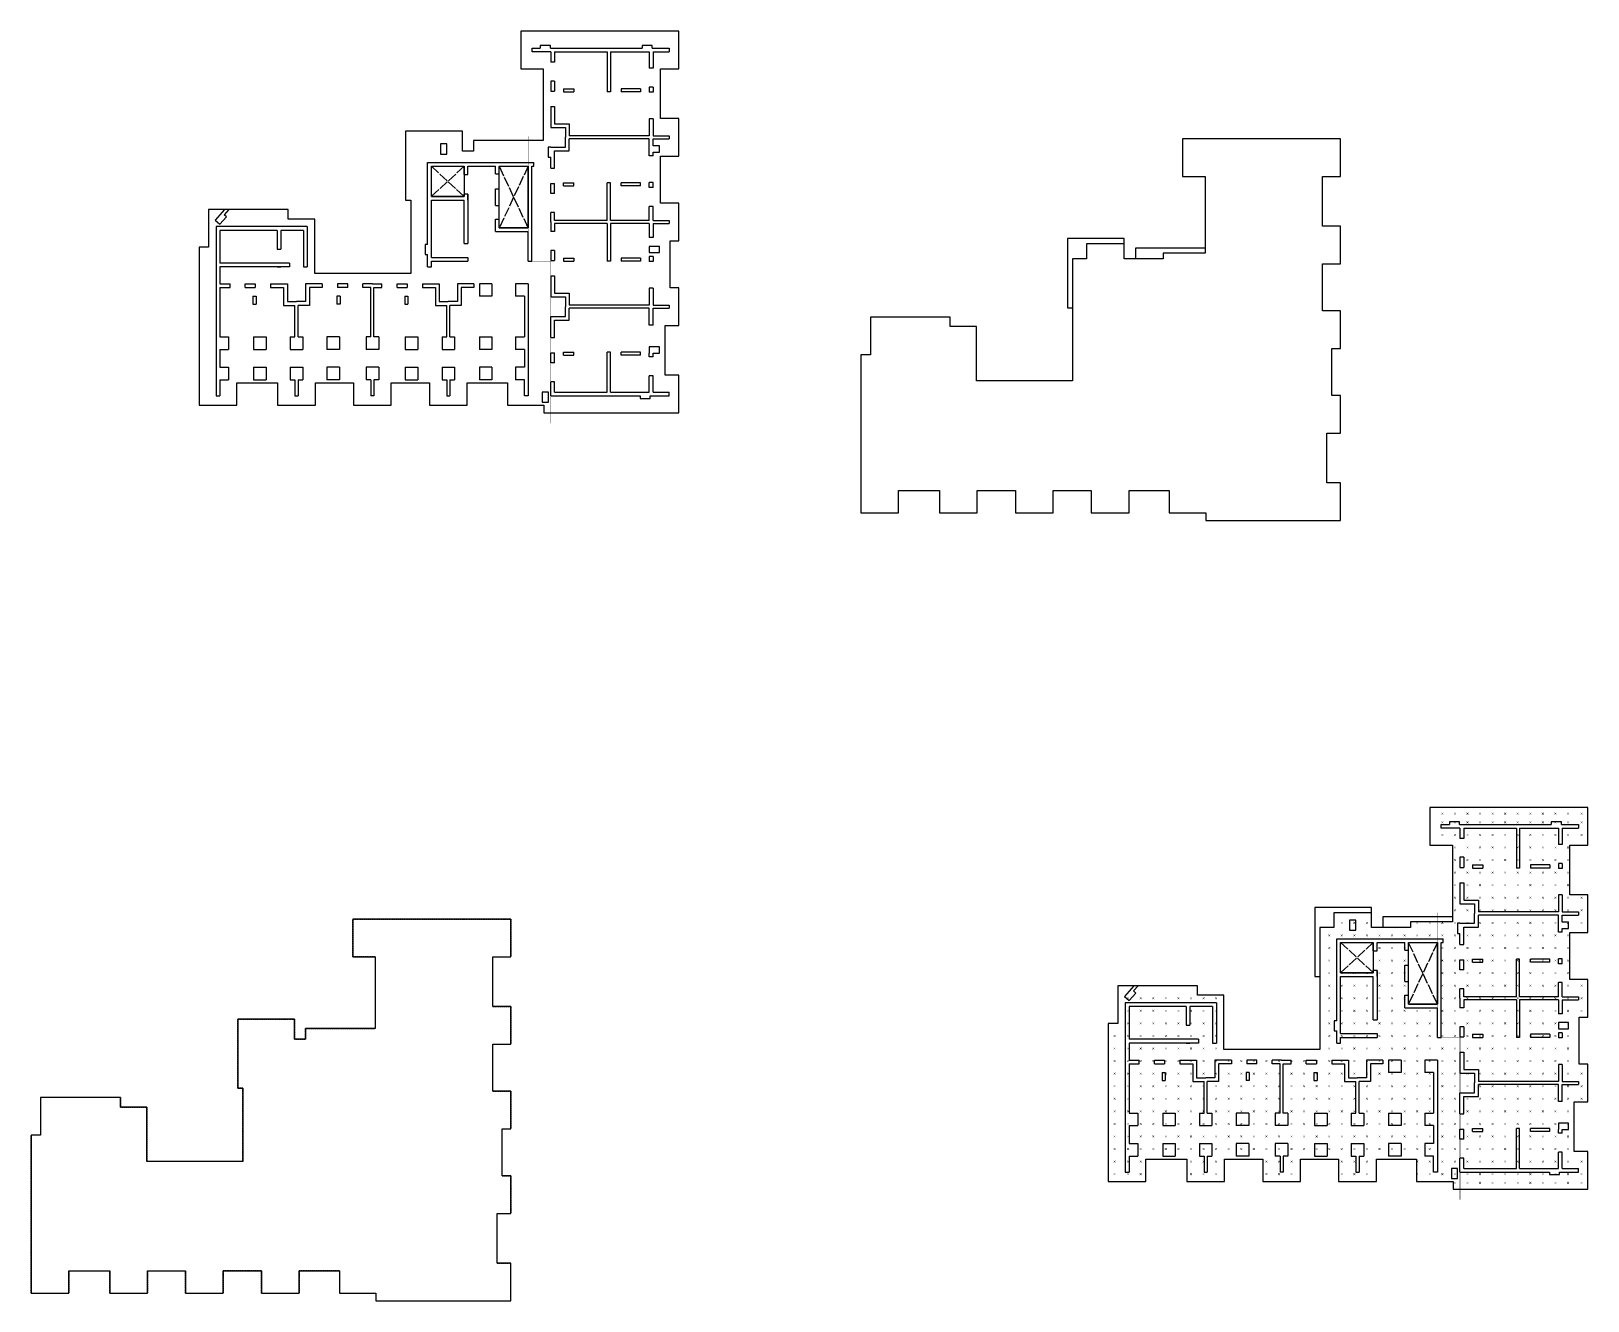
# Model space of a CAD drawing. Header units: millimetres. Extents: x 262481 to 2519995, y -394348 to 364571.
# Drawn here: x 262481 to 386350, y -141062 to -40011 of the extents above; entities that cross this region are included whole.
import ezdxf

# ---------------------------------------------------------------- set-up
doc = ezdxf.new("R2010")
doc.units = ezdxf.units.MM
doc.header["$LTSCALE"] = 65
for name, pattern in [('HID', [2.5, 2, -0.5]), ('XS-기초$0$DDOT', [14, 12, -1, 0, -1]), ('XS-기초$0$HID', [2.3, 1.5, -0.8])]:
    doc.linetypes.add(name, pattern=pattern)
for name, color, linetype in [('BARR', 1, 'Continuous'), ('DIM', 7, 'Continuous'), ('XREBAR', 1, 'Continuous'), ('XS-기초$0$OPEN', 9, 'XS-기초$0$DDOT'), ('XS-기초$0$기초연단', 3, 'Continuous'), ('버림', 8, 'Continuous'), ('철근변경선', 1, 'HID')]:
    doc.layers.add(name, color=color, linetype=linetype)

# ---------------------------------------------------------------- blocks, each defined once
blk = doc.blocks.new('xdfndgns')
at = {"color": 3, "linetype": 'ByBlock'}
blk.add_lwpolyline([(37475, 13090), (38160, 13090), (38160, 16090), (36725, 16090), (36725, 19830), (38160, 19830), (38160, 22830), (36725, 22830), (36725, 26780), (38160, 26780), (38160, 29780), (25595, 29780), (25595, 26780), (27385, 26780), (27385, 21075), (21835, 21075), (21835, 20225), (20950, 20225), (20950, 21825), (16435, 21825), (16435, 16325), (16835, 16325), (16835, 10500), (9200, 10500), (9200, 14825), (7100, 14825), (7100, 15575), (750, 15575), (750, 12575), (0, 12575), (0, 0), (3000, 0), (3000, 1785), (6250, 1785), (6250, 0), (9250, 0), (9250, 1785), (12290, 1785), (12290, 0), (15290, 0), (15290, 1785), (18330, 1785), (18330, 0), (21330, 0), (21330, 1785), (24535, 1785), (24535, 0), (27435, 0), (27435, -600), (38160, -600), (38160, 2400), (37075, 2400), (37075, 6350), (38160, 6350), (38160, 9350), (37475, 9350)], close=True, dxfattribs=at)
at = {"layer": 'DIM', "color": 5}
for p, q in [((27950, 28630), (27150, 28630)), ((27150, 28630), (27150, 28430)), ((27950, 28430), (27950, 28630)), ((36050, 28630), (35250, 28630)), ((35250, 28630), (35250, 28430)), ((36050, 28430), (36050, 28630)), ((26495, 28430), (27150, 28430)), ((26495, 28130), (26495, 28430)), ((27985, 28130), (26495, 28130)), ((27950, 28430), (35250, 28430)), ((27985, 28130), (27985, 27315)), ((28285, 27315), (27985, 27315)), ((28285, 28130), (28285, 27315)), ((28285, 28130), (32480, 28130)), ((32480, 28130), (32480, 24950)), ((32730, 28130), (32730, 24950)), ((32730, 28130), (35825, 28130)), ((35825, 28130), (35825, 26830)), ((36050, 28430), (37410, 28430)), ((36125, 28130), (36125, 26830)), ((36125, 28130), (37410, 28130)), ((37410, 28430), (37410, 28130)), ((36125, 26830), (35825, 26830)), ((28285, 25805), (27985, 25805)), ((27985, 25805), (27985, 25005)), ((27985, 25005), (28285, 25005)), ((28285, 25805), (28285, 25005)), ((28985, 25200), (29815, 25200)), ((28985, 25200), (28985, 24950)), ((28985, 24950), (29815, 24950)), ((29815, 25200), (29815, 24950)), ((32730, 24950), (32480, 24950)), ((35125, 25200), (33590, 25200)), ((33590, 25200), (33590, 24950)), ((35125, 24950), (33590, 24950)), ((35125, 25200), (35125, 24950)), ((35825, 25320), (35825, 24920)), ((36125, 25320), (35825, 25320)), ((36125, 24920), (35825, 24920)), ((36125, 25320), (36125, 24920)), ((27985, 23785), (28285, 23785)), ((27985, 23785), (27985, 22105)), ((28285, 23785), (28285, 22405)), ((28285, 22405), (29445, 22405)), ((29445, 22405), (29445, 21455)), ((35825, 22810), (35825, 21455)), ((36125, 22810), (35825, 22810)), ((36125, 22810), (36125, 21455)), ((27985, 22105), (29145, 22105)), ((29145, 22105), (29145, 21330)), ((29145, 20555), (29145, 21330)), ((35825, 21455), (29445, 21455)), ((35825, 21205), (29445, 21205)), ((29445, 20255), (29445, 21205)), ((35825, 19850), (35825, 21205)), ((36125, 21455), (37410, 21455)), ((36125, 20650), (36125, 21205)), ((36125, 21205), (37410, 21205)), ((37410, 21455), (37410, 21205)), ((19700, 20800), (19200, 20800)), ((19200, 20800), (19200, 20000)), ((19200, 20000), (19700, 20000)), ((19700, 20000), (19700, 20800)), ((27985, 20555), (27785, 20555)), ((27785, 20555), (27785, 19755)), ((27985, 20555), (29145, 20555)), ((28285, 18875), (28285, 20255)), ((28285, 20255), (29445, 20255)), ((36125, 19850), (35825, 19850)), ((36625, 20650), (36125, 20650)), ((36125, 19850), (36125, 20150)), ((36125, 20150), (36625, 20150)), ((36625, 20150), (36625, 20650)), ((18185, 19325), (26635, 19325)), ((18185, 12800), (18185, 19325)), ((18485, 16625), (18485, 19025)), ((18485, 19025), (21085, 19025)), ((21085, 18370), (21085, 19025)), ((21385, 19025), (23585, 19025)), ((21385, 18370), (21385, 19025)), ((23585, 18425), (23585, 19025)), ((23885, 19025), (26185, 19025)), ((23885, 18425), (23885, 19025)), ((26185, 14125), (26185, 19025)), ((26485, 11475), (26485, 19025)), ((26485, 19025), (26635, 19025)), ((26635, 19025), (26635, 19325)), ((27785, 19755), (27985, 19755)), ((27985, 18875), (27985, 19755)), ((27985, 18875), (28285, 18875)), ((21085, 18370), (21385, 18370)), ((23585, 18425), (23885, 18425)), ((27985, 17655), (28285, 17655)), ((27985, 16855), (27985, 17655)), ((28285, 16855), (28285, 17655)), ((28985, 17710), (29815, 17710)), ((28985, 17460), (28985, 17710)), ((28985, 17460), (29815, 17460)), ((29815, 17460), (29815, 17710)), ((32480, 14715), (32480, 17710)), ((32730, 17710), (32480, 17710)), ((32730, 14715), (32730, 17710)), ((35125, 17710), (33590, 17710)), ((33590, 17460), (33590, 17710)), ((35125, 17460), (33590, 17460)), ((35125, 17460), (35125, 17710)), ((35825, 17340), (35825, 17740)), ((36125, 17740), (35825, 17740)), ((36125, 17340), (36125, 17740)), ((18485, 16625), (21085, 16625)), ((18485, 11775), (18485, 16325)), ((18485, 16325), (21085, 16325)), ((21085, 16625), (21085, 16800)), ((21385, 16800), (21085, 16800)), ((21085, 12885), (21085, 16325)), ((21385, 16800), (21385, 12885)), ((21385, 16325), (21385, 16800)), ((23585, 15915), (23585, 17235)), ((23585, 17235), (23885, 17235)), ((23885, 15915), (23885, 17235)), ((28285, 16855), (27985, 16855)), ((36125, 17340), (35825, 17340)), ((2034, 15575), (1283, 14741)), ((1655, 14407), (2190, 15001)), ((2371, 15575), (2005, 15168)), ((2190, 15001), (2005, 15168)), ((23585, 15915), (23885, 15915)), ((28285, 15345), (27985, 15345)), ((27985, 14590), (27985, 15345)), ((28285, 14715), (28285, 15345)), ((36125, 15830), (35825, 15830)), ((35825, 14715), (35825, 15830)), ((36125, 14715), (36125, 15830)), ((1283, 14741), (1655, 14407)), ((1350, 14225), (1350, 750)), ((8600, 14225), (1350, 14225)), ((6200, 13925), (1650, 13925)), ((1650, 13925), (1650, 11325)), ((6200, 13925), (6200, 12435)), ((8300, 13925), (6500, 13925)), ((6500, 13925), (6500, 12435)), ((8300, 13925), (8300, 11025)), ((8600, 14225), (8600, 11025)), ((23585, 13825), (23585, 14825)), ((23585, 14825), (23885, 14825)), ((23585, 13825), (26185, 13825)), ((23885, 14125), (23885, 14825)), ((23885, 14125), (26185, 14125)), ((26185, 11475), (26185, 13825)), ((27985, 14590), (27985, 13835)), ((28285, 13835), (27985, 13835)), ((32480, 14715), (28285, 14715)), ((32480, 14465), (28285, 14465)), ((28285, 14465), (28285, 13835)), ((32480, 14465), (32480, 11470)), ((35825, 14715), (32730, 14715)), ((35825, 14465), (32730, 14465)), ((32730, 14465), (32730, 11470)), ((35825, 14465), (35825, 13350)), ((36125, 14715), (37410, 14715)), ((36125, 14465), (36125, 13350)), ((36125, 14465), (37410, 14465)), ((37410, 14715), (37410, 14465)), ((6200, 12435), (6500, 12435)), ((18185, 12800), (17985, 12800)), ((17985, 12800), (17985, 12000)), ((21085, 12885), (21385, 12885)), ((36125, 13350), (35825, 13350)), ((35825, 12650), (35825, 12150)), ((36625, 12650), (35825, 12650)), ((36625, 12150), (36625, 12650)), ((7190, 11325), (1650, 11325)), ((7190, 11325), (7190, 11025)), ((17985, 12000), (18185, 12000)), ((18185, 11025), (18185, 12000)), ((18485, 11775), (21385, 11775)), ((18485, 11025), (18485, 11475)), ((18485, 11475), (21385, 11475)), ((21385, 11775), (21385, 11475)), ((26185, 11475), (26485, 11475)), ((28285, 12325), (27985, 12325)), ((27985, 12325), (27985, 11525)), ((27985, 11525), (28285, 11525)), ((28285, 12325), (28285, 11525)), ((28985, 11720), (29815, 11720)), ((28985, 11720), (28985, 11470)), ((28985, 11470), (29815, 11470)), ((29815, 11720), (29815, 11470)), ((32730, 11470), (32480, 11470)), ((35125, 11720), (33590, 11720)), ((33590, 11720), (33590, 11470)), ((35125, 11470), (33590, 11470)), ((35125, 11720), (35125, 11470)), ((35825, 12150), (36625, 12150)), ((35825, 11840), (35825, 11440)), ((36125, 11840), (35825, 11840)), ((36125, 11440), (35825, 11440)), ((36125, 11840), (36125, 11440)), ((7190, 11025), (1650, 11025)), ((1650, 11025), (1650, 9675)), ((6200, 11025), (6500, 11025)), ((8300, 11025), (8600, 11025)), ((18185, 11025), (18485, 11025)), ((27985, 10305), (28285, 10305)), ((27985, 10305), (27985, 8625)), ((28285, 10305), (28285, 8925)), ((1650, 9675), (2465, 9675)), ((1650, 9375), (2465, 9375)), ((1650, 9375), (1650, 5455)), ((2465, 9375), (2465, 9675)), ((3675, 9375), (3675, 9675)), ((3675, 9675), (4475, 9675)), ((3675, 9375), (4475, 9375)), ((4280, 8675), (4280, 8045)), ((4280, 8675), (4530, 8675)), ((4475, 9675), (4475, 9375)), ((4530, 8675), (4530, 8045)), ((5695, 9675), (5695, 9375)), ((5695, 9675), (7025, 9675)), ((5695, 9375), (6725, 9375)), ((6725, 9375), (6725, 7955)), ((7025, 9675), (7025, 8255)), ((9805, 9675), (8475, 9675)), ((8475, 9675), (8475, 8255)), ((9805, 9375), (8775, 9375)), ((8775, 9375), (8775, 7955)), ((9805, 9675), (9805, 9375)), ((10970, 8675), (10970, 8045)), ((11220, 8675), (10970, 8675)), ((11025, 9675), (11025, 9375)), ((11825, 9675), (11025, 9675)), ((11825, 9375), (11025, 9375)), ((11220, 8675), (11220, 8045)), ((11825, 9375), (11825, 9675)), ((13035, 9375), (13035, 9675)), ((13790, 9675), (13035, 9675)), ((13665, 9375), (13035, 9375)), ((13665, 5455), (13665, 9375)), ((13790, 9675), (14545, 9675)), ((13915, 5455), (13915, 9375)), ((13915, 9375), (14545, 9375)), ((14545, 9375), (14545, 9675)), ((15755, 9375), (15755, 9675)), ((15755, 9675), (16555, 9675)), ((15755, 9375), (16555, 9375)), ((16360, 8675), (16360, 8045)), ((16360, 8675), (16610, 8675)), ((16555, 9675), (16555, 9375)), ((16610, 8675), (16610, 8045)), ((17775, 9675), (17775, 9375)), ((17775, 9675), (19105, 9675)), ((17775, 9375), (18805, 9375)), ((18805, 9375), (18805, 7955)), ((19105, 9675), (19105, 8255)), ((21850, 9675), (20555, 9675)), ((20555, 9675), (20555, 8255)), ((21850, 9375), (20855, 9375)), ((20855, 9375), (20855, 7955)), ((21850, 9675), (21850, 9375)), ((23300, 9675), (22300, 9675)), ((22300, 9675), (22300, 8675)), ((23300, 8675), (22300, 8675)), ((23300, 9675), (23300, 8675)), ((26185, 9675), (25185, 9675)), ((25185, 9675), (25185, 8675)), ((25885, 8675), (25185, 8675)), ((25885, 8675), (25885, 5455)), ((26185, 9675), (26185, 750)), ((28285, 8925), (29445, 8925)), ((29445, 8925), (29445, 7975)), ((35825, 9330), (35825, 7975)), ((36125, 9330), (35825, 9330)), ((36125, 9330), (36125, 7975)), ((4280, 8045), (4530, 8045)), ((6725, 7955), (7625, 7955)), ((7025, 8255), (7750, 8255)), ((7625, 5455), (7625, 7955)), ((8475, 8255), (7750, 8255)), ((7875, 5455), (7875, 7955)), ((8775, 7955), (7875, 7955)), ((11220, 8045), (10970, 8045)), ((16360, 8045), (16610, 8045)), ((18805, 7955), (19705, 7955)), ((19105, 8255), (19830, 8255)), ((19705, 5455), (19705, 7955)), ((20555, 8255), (19830, 8255)), ((20855, 7955), (19955, 7955)), ((19955, 5455), (19955, 7955)), ((27985, 8625), (29145, 8625)), ((29145, 8625), (29145, 7850)), ((29145, 7075), (29145, 7850)), ((35825, 7975), (29445, 7975)), ((29445, 6775), (29445, 7725)), ((35825, 7725), (29445, 7725)), ((35825, 6370), (35825, 7725)), ((36125, 7975), (37410, 7975)), ((36125, 6370), (36125, 7725)), ((36125, 7725), (37410, 7725)), ((37410, 7975), (37410, 7725)), ((27985, 5395), (27985, 7075)), ((27985, 7075), (29145, 7075)), ((28285, 5395), (28285, 6775)), ((28285, 6775), (29445, 6775)), ((36125, 6370), (35825, 6370)), ((1650, 5455), (2350, 5455)), ((2350, 5455), (2350, 4455)), ((4330, 5455), (5330, 5455)), ((4330, 5455), (4330, 4455)), ((5330, 5455), (5330, 4455)), ((7250, 5455), (7625, 5455)), ((7250, 5455), (7250, 4455)), ((7875, 5455), (8250, 5455)), ((8250, 5455), (8250, 4455)), ((11170, 5455), (10170, 5455)), ((10170, 5455), (10170, 4455)), ((11170, 5455), (11170, 4455)), ((13665, 5455), (13290, 5455)), ((13290, 5455), (13290, 4455)), ((14290, 5455), (13915, 5455)), ((14290, 5455), (14290, 4455)), ((16410, 5455), (17410, 5455)), ((16410, 5455), (16410, 4455)), ((17410, 5455), (17410, 4455)), ((19330, 5455), (19705, 5455)), ((19330, 5455), (19330, 4455)), ((19955, 5455), (20330, 5455)), ((20330, 5455), (20330, 4455)), ((22300, 5455), (23300, 5455)), ((22300, 5455), (22300, 4455)), ((23300, 5455), (23300, 4455)), ((25185, 5455), (25885, 5455)), ((25185, 5455), (25185, 4455)), ((27985, 5395), (28285, 5395)), ((1650, 4455), (1650, 3035)), ((1650, 4455), (2350, 4455)), ((4330, 4455), (5330, 4455)), ((7250, 4455), (8250, 4455)), ((11170, 4455), (10170, 4455)), ((14290, 4455), (13290, 4455)), ((16410, 4455), (17410, 4455)), ((19330, 4455), (20330, 4455)), ((23300, 4455), (22300, 4455)), ((25885, 4455), (25185, 4455)), ((25885, 4455), (25885, 3035)), ((27985, 4175), (28285, 4175)), ((27985, 3375), (27985, 4175)), ((28285, 3375), (28285, 4175)), ((28985, 4230), (29815, 4230)), ((28985, 3980), (28985, 4230)), ((28985, 3980), (29815, 3980)), ((29815, 3980), (29815, 4230)), ((32480, 1050), (32480, 4230)), ((32730, 4230), (32480, 4230)), ((32730, 1050), (32730, 4230)), ((35125, 4230), (33590, 4230)), ((33590, 3980), (33590, 4230)), ((35125, 3980), (33590, 3980)), ((35125, 3980), (35125, 4230)), ((36625, 4650), (35825, 4650)), ((35825, 4650), (35825, 4150)), ((35825, 3860), (35825, 4150)), ((36125, 3860), (35825, 3860)), ((36125, 3860), (36125, 4150)), ((36125, 4150), (36625, 4150)), ((36625, 4150), (36625, 4650)), ((1650, 3035), (2350, 3035)), ((2350, 3035), (2350, 2035)), ((4330, 3035), (5330, 3035)), ((4330, 3035), (4330, 2035)), ((5330, 3035), (5330, 2035)), ((7250, 3035), (8250, 3035)), ((7250, 3035), (7250, 2035)), ((8250, 3035), (8250, 2035)), ((11170, 3035), (10170, 3035)), ((10170, 3035), (10170, 2035)), ((11170, 3035), (11170, 2035)), ((14290, 3035), (13290, 3035)), ((13290, 3035), (13290, 2035)), ((14290, 3035), (14290, 2035)), ((16410, 3035), (17410, 3035)), ((16410, 3035), (16410, 2035)), ((17410, 3035), (17410, 2035)), ((19330, 3035), (20330, 3035)), ((19330, 3035), (19330, 2035)), ((20330, 3035), (20330, 2035)), ((23300, 3035), (22300, 3035)), ((22300, 3035), (22300, 2035)), ((23300, 3035), (23300, 2035)), ((25185, 3035), (25185, 2035)), ((25885, 3035), (25185, 3035)), ((28285, 3375), (27985, 3375)), ((1650, 2035), (1650, 750)), ((1650, 2035), (2350, 2035)), ((4330, 2035), (5330, 2035)), ((7250, 2035), (7625, 2035)), ((7625, 2035), (7625, 750)), ((7875, 2035), (7875, 750)), ((7875, 2035), (8250, 2035)), ((11170, 2035), (10170, 2035)), ((13665, 2035), (13290, 2035)), ((13665, 2035), (13665, 750)), ((13915, 2035), (13915, 750)), ((14290, 2035), (13915, 2035)), ((16410, 2035), (17410, 2035)), ((19330, 2035), (19705, 2035)), ((19705, 2035), (19705, 750)), ((19955, 2035), (19955, 750)), ((19955, 2035), (20330, 2035)), ((23300, 2035), (22300, 2035)), ((25885, 2035), (25185, 2035)), ((25885, 750), (25885, 2035)), ((28285, 1865), (27985, 1865)), ((27985, 750), (27985, 1865)), ((28285, 1050), (28285, 1865)), ((36125, 2350), (35825, 2350)), ((35825, 1050), (35825, 2350)), ((36125, 1050), (36125, 2350)), ((1350, 750), (1650, 750)), ((7625, 750), (7875, 750)), ((13915, 750), (13665, 750)), ((19705, 750), (19955, 750)), ((26185, 750), (25885, 750)), ((27800, 1050), (27300, 1050)), ((27300, 1050), (27300, 250)), ((27300, 250), (27800, 250)), ((27800, 250), (27800, 1050)), ((27985, 750), (35100, 750)), ((28285, 1050), (32480, 1050)), ((32730, 1050), (35825, 1050)), ((35100, 750), (35100, 550)), ((35100, 550), (35900, 550)), ((35900, 750), (37410, 750)), ((35900, 550), (35900, 750)), ((36125, 1050), (37410, 1050)), ((37410, 750), (37410, 1050))]:
    blk.add_line(p, q, dxfattribs=at)
at = {"layer": 'XS-기초$0$OPEN', "color": 1}
for p, q in [((21085, 19025), (18485, 16625)), ((18485, 19025), (21085, 16625)), ((26185, 19025), (23885, 14125)), ((26185, 14125), (23885, 19025))]:
    blk.add_line(p, q, dxfattribs=at)
at = {"layer": 'XS-기초$0$OPEN', "color": 1, "linetype": 'ByBlock'}
for points in [[(18485, 19025), (21085, 19025), (21085, 16625), (18485, 16625)], [(23885, 19025), (26185, 19025), (26185, 14125), (23885, 14125)]]:
    blk.add_lwpolyline(points, close=True, dxfattribs=at)
at = {"layer": '철근변경선', "linetype": 'ByBlock', "ltscale": 2, "const_width": 30}
blk.add_lwpolyline([(27985, -1437), (27985, 11475), (26185, 11475), (26185, 21404)], dxfattribs=at)

msp = doc.modelspace()

# ---------------------------------------------------------------- linework, layer by layer
at = {"color": 3, "linetype": 'ByBlock'}
for points in [[(366670.1, -68999.4), (365985.1, -68999.4), (365985.1, -65259.4), (366670.1, -65259.4), (366670.1, -62259.4), (365235.1, -62259.4), (365235.1, -58519.4), (366670.1, -58519.4), (366670.1, -55519.4), (365235.1, -55519.4), (365235.1, -51569.4), (366670.1, -51569.4), (366670.1, -48569.4), (354105.1, -48569.4), (354105.1, -51569.4), (355895.1, -51569.4), (355895.1, -57674.4), (352545.1, -57674.4), (352545.1, -58124.4), (349460.1, -58124.4), (349460.1, -56949.4), (346460.1, -56949.4), (346460.1, -58124.4), (345345.1, -58124.4), (345345.1, -67849.4), (337710.1, -67849.4), (337710.1, -63524.4), (335610.1, -63524.4), (335610.1, -62774.4), (329260.1, -62774.4), (329260.1, -65774.4), (328510.1, -65774.4), (328510.1, -78349.4), (331510.1, -78349.4), (331510.1, -76564.4), (334760.1, -76564.4), (334760.1, -78349.4), (337760.1, -78349.4), (337760.1, -76564.4), (340800.1, -76564.4), (340800.1, -78349.4), (343800.1, -78349.4), (343800.1, -76564.4), (346840.1, -76564.4), (346840.1, -78349.4), (349840.1, -78349.4), (349840.1, -76564.4), (353045.1, -76564.4), (353045.1, -78349.4), (355945.1, -78349.4), (355945.1, -78949.4), (366670.1, -78949.4), (366670.1, -75949.4), (365585.1, -75949.4), (365585.1, -71999.4), (366670.1, -71999.4)], [(386350.3, -122217.9), (385665.3, -122217.9), (385665.3, -118477.9), (386350.3, -118477.9), (386350.3, -115477.9), (384915.3, -115477.9), (384915.3, -111737.9), (386350.3, -111737.9), (386350.3, -108737.9), (384915.3, -108737.9), (384915.3, -104787.9), (386350.3, -104787.9), (386350.3, -101787.9), (373785.3, -101787.9), (373785.3, -104787.9), (375575.3, -104787.9), (375575.3, -110892.9), (372225.3, -110892.9), (372225.3, -111342.9), (369140.3, -111342.9), (369140.3, -110167.9), (366140.3, -110167.9), (366140.3, -111342.9), (365025.3, -111342.9), (365025.3, -121067.9), (357390.3, -121067.9), (357390.3, -116742.9), (355290.3, -116742.9), (355290.3, -115992.9), (348940.3, -115992.9), (348940.3, -118992.9), (348190.3, -118992.9), (348190.3, -131567.9), (351190.3, -131567.9), (351190.3, -129782.9), (354440.3, -129782.9), (354440.3, -131567.9), (357440.3, -131567.9), (357440.3, -129782.9), (360480.3, -129782.9), (360480.3, -131567.9), (363480.3, -131567.9), (363480.3, -129782.9), (366520.3, -129782.9), (366520.3, -131567.9), (369520.3, -131567.9), (369520.3, -129782.9), (372725.3, -129782.9), (372725.3, -131567.9), (375625.3, -131567.9), (375625.3, -132167.9), (386350.3, -132167.9), (386350.3, -129167.9), (385265.3, -129167.9), (385265.3, -125217.9), (386350.3, -125217.9)]]:
    msp.add_lwpolyline(points, close=True, dxfattribs=at)
at = {"layer": 'BARR', "color": 2}
for points in [[(365985.1, -65259.4), (366670.1, -65259.4), (366670.1, -62259.4), (365235.1, -62259.4), (365235.1, -58519.4), (366670.1, -58519.4), (366670.1, -55519.4), (365235.1, -55519.4), (365235.1, -51569.4), (366670.1, -51569.4), (366670.1, -48569.4), (354105.1, -48569.4), (354105.1, -51569.4), (355895.1, -51569.4), (355895.1, -57274.4), (350345.1, -57274.4), (350345.1, -58124.4), (349460.1, -58124.4), (349460.1, -56524.4), (344945.1, -56524.4), (344945.1, -62024.4), (345345.1, -62024.4), (345345.1, -67849.4), (337710.1, -67849.4), (337710.1, -63524.4), (335610.1, -63524.4), (335610.1, -62774.4), (329260.1, -62774.4), (329260.1, -65774.4), (328510.1, -65774.4), (328510.1, -78349.4), (331510.1, -78349.4), (331510.1, -76564.4), (334760.1, -76564.4), (334760.1, -78349.4), (337760.1, -78349.4), (337760.1, -76564.4), (340800.1, -76564.4), (340800.1, -78349.4), (343800.1, -78349.4), (343800.1, -76564.4), (346840.1, -76564.4), (346840.1, -78349.4), (349840.1, -78349.4), (349840.1, -76564.4), (353045.1, -76564.4), (353045.1, -78349.4), (355945.1, -78349.4), (355945.1, -78949.4), (366670.1, -78949.4), (366670.1, -75949.4), (365585.1, -75949.4), (365585.1, -71999.4), (366670.1, -71999.4), (366670.1, -68999.4), (365985.1, -68999.4)], [(385665.3, -118477.9), (386350.3, -118477.9), (386350.3, -115477.9), (384915.3, -115477.9), (384915.3, -111737.9), (386350.3, -111737.9), (386350.3, -108737.9), (384915.3, -108737.9), (384915.3, -104787.9), (386350.3, -104787.9), (386350.3, -101787.9), (373785.3, -101787.9), (373785.3, -104787.9), (375575.3, -104787.9), (375575.3, -110492.9), (370025.3, -110492.9), (370025.3, -111342.9), (369140.3, -111342.9), (369140.3, -109742.9), (364625.3, -109742.9), (364625.3, -115242.9), (365025.3, -115242.9), (365025.3, -121067.9), (357390.3, -121067.9), (357390.3, -116742.9), (355290.3, -116742.9), (355290.3, -115992.9), (348940.3, -115992.9), (348940.3, -118992.9), (348190.3, -118992.9), (348190.3, -131567.9), (351190.3, -131567.9), (351190.3, -129782.9), (354440.3, -129782.9), (354440.3, -131567.9), (357440.3, -131567.9), (357440.3, -129782.9), (360480.3, -129782.9), (360480.3, -131567.9), (363480.3, -131567.9), (363480.3, -129782.9), (366520.3, -129782.9), (366520.3, -131567.9), (369520.3, -131567.9), (369520.3, -129782.9), (372725.3, -129782.9), (372725.3, -131567.9), (375625.3, -131567.9), (375625.3, -132167.9), (386350.3, -132167.9), (386350.3, -129167.9), (385265.3, -129167.9), (385265.3, -125217.9), (386350.3, -125217.9), (386350.3, -122217.9), (385665.3, -122217.9)], [(299956.3, -127371.9), (300641.3, -127371.9), (300641.3, -124371.9), (299206.3, -124371.9), (299206.3, -120631.9), (300641.3, -120631.9), (300641.3, -117631.9), (299206.3, -117631.9), (299206.3, -113681.9), (300641.3, -113681.9), (300641.3, -110681.9), (288076.3, -110681.9), (288076.3, -113681.9), (289866.3, -113681.9), (289866.3, -119386.9), (284316.3, -119386.9), (284316.3, -120236.9), (283431.3, -120236.9), (283431.3, -118636.9), (278916.3, -118636.9), (278916.3, -124136.9), (279316.3, -124136.9), (279316.3, -129961.9), (271681.3, -129961.9), (271681.3, -125636.9), (269581.3, -125636.9), (269581.3, -124886.9), (263231.3, -124886.9), (263231.3, -127886.9), (262481.3, -127886.9), (262481.3, -140461.9), (265481.3, -140461.9), (265481.3, -138676.9), (268731.3, -138676.9), (268731.3, -140461.9), (271731.3, -140461.9), (271731.3, -138676.9), (274771.3, -138676.9), (274771.3, -140461.9), (277771.3, -140461.9), (277771.3, -138676.9), (280811.3, -138676.9), (280811.3, -140461.9), (283811.3, -140461.9), (283811.3, -138676.9), (287016.3, -138676.9), (287016.3, -140461.9), (289916.3, -140461.9), (289916.3, -141061.9), (300641.3, -141061.9), (300641.3, -138061.9), (299556.3, -138061.9), (299556.3, -134111.9), (300641.3, -134111.9), (300641.3, -131111.9), (299956.3, -131111.9)]]:
    msp.add_lwpolyline(points, close=True, dxfattribs=at)
at = {"layer": 'DIM', "color": 5}
for p, q in [((374685.3, -103137.9), (375340.3, -103137.9)), ((374685.3, -103437.9), (374685.3, -103137.9)), ((376175.3, -103437.9), (374685.3, -103437.9)), ((376140.3, -102937.9), (375340.3, -102937.9)), ((375340.3, -102937.9), (375340.3, -103137.9)), ((376140.3, -103137.9), (376140.3, -102937.9)), ((376140.3, -103137.9), (383440.3, -103137.9)), ((376175.3, -103437.9), (376175.3, -104252.9)), ((376475.3, -103437.9), (376475.3, -104252.9)), ((376475.3, -103437.9), (380670.3, -103437.9)), ((380670.3, -103437.9), (380670.3, -106617.9)), ((380920.3, -103437.9), (380920.3, -106617.9)), ((380920.3, -103437.9), (384015.3, -103437.9)), ((384240.3, -102937.9), (383440.3, -102937.9)), ((383440.3, -102937.9), (383440.3, -103137.9)), ((384015.3, -103437.9), (384015.3, -104737.9)), ((384240.3, -103137.9), (384240.3, -102937.9)), ((384240.3, -103137.9), (385600.3, -103137.9)), ((384315.3, -103437.9), (384315.3, -104737.9)), ((384315.3, -103437.9), (385600.3, -103437.9)), ((385600.3, -103137.9), (385600.3, -103437.9)), ((376475.3, -104252.9), (376175.3, -104252.9)), ((384315.3, -104737.9), (384015.3, -104737.9)), ((376475.3, -105762.9), (376175.3, -105762.9)), ((376175.3, -105762.9), (376175.3, -106562.9)), ((376475.3, -105762.9), (376475.3, -106562.9)), ((377175.3, -106367.9), (378005.3, -106367.9)), ((377175.3, -106367.9), (377175.3, -106617.9)), ((378005.3, -106367.9), (378005.3, -106617.9)), ((383315.3, -106367.9), (381780.3, -106367.9)), ((381780.3, -106367.9), (381780.3, -106617.9)), ((383315.3, -106367.9), (383315.3, -106617.9)), ((384015.3, -106247.9), (384015.3, -106647.9)), ((384315.3, -106247.9), (384015.3, -106247.9)), ((384315.3, -106247.9), (384315.3, -106647.9)), ((376175.3, -106562.9), (376475.3, -106562.9)), ((377175.3, -106617.9), (378005.3, -106617.9)), ((380920.3, -106617.9), (380670.3, -106617.9)), ((383315.3, -106617.9), (381780.3, -106617.9)), ((384315.3, -106647.9), (384015.3, -106647.9)), ((376175.3, -107782.9), (376475.3, -107782.9)), ((376175.3, -107782.9), (376175.3, -109462.9)), ((376475.3, -107782.9), (376475.3, -109162.9)), ((384015.3, -108757.9), (384015.3, -110112.9)), ((384315.3, -108757.9), (384015.3, -108757.9)), ((384315.3, -108757.9), (384315.3, -110112.9)), ((376175.3, -109462.9), (377335.3, -109462.9)), ((376475.3, -109162.9), (377635.3, -109162.9)), ((377335.3, -109462.9), (377335.3, -110237.9)), ((377335.3, -111012.9), (377335.3, -110237.9)), ((377635.3, -109162.9), (377635.3, -110112.9)), ((384015.3, -110112.9), (377635.3, -110112.9)), ((384315.3, -110112.9), (385600.3, -110112.9)), ((385600.3, -110112.9), (385600.3, -110362.9)), ((367890.3, -110767.9), (367390.3, -110767.9)), ((367390.3, -110767.9), (367390.3, -111567.9)), ((367890.3, -111567.9), (367890.3, -110767.9)), ((376175.3, -111012.9), (375975.3, -111012.9)), ((375975.3, -111012.9), (375975.3, -111812.9)), ((376175.3, -111012.9), (377335.3, -111012.9)), ((376475.3, -112692.9), (376475.3, -111312.9)), ((376475.3, -111312.9), (377635.3, -111312.9)), ((384015.3, -110362.9), (377635.3, -110362.9)), ((377635.3, -111312.9), (377635.3, -110362.9)), ((384015.3, -111717.9), (384015.3, -110362.9)), ((384315.3, -110917.9), (384315.3, -110362.9)), ((384315.3, -110362.9), (385600.3, -110362.9)), ((384815.3, -110917.9), (384315.3, -110917.9)), ((384315.3, -111717.9), (384315.3, -111417.9)), ((384315.3, -111417.9), (384815.3, -111417.9)), ((384815.3, -111417.9), (384815.3, -110917.9)), ((366375.3, -112242.9), (374825.3, -112242.9)), ((366375.3, -118767.9), (366375.3, -112242.9)), ((366675.3, -114942.9), (366675.3, -112542.9)), ((366675.3, -112542.9), (369275.3, -112542.9)), ((367390.3, -111567.9), (367890.3, -111567.9)), ((369275.3, -113197.9), (369275.3, -112542.9)), ((369575.3, -112542.9), (371775.3, -112542.9)), ((369575.3, -113197.9), (369575.3, -112542.9)), ((371775.3, -113142.9), (371775.3, -112542.9)), ((372075.3, -112542.9), (374375.3, -112542.9)), ((372075.3, -113142.9), (372075.3, -112542.9)), ((374375.3, -117442.9), (374375.3, -112542.9)), ((374675.3, -120092.9), (374675.3, -112542.9)), ((374675.3, -112542.9), (374825.3, -112542.9)), ((374825.3, -112542.9), (374825.3, -112242.9)), ((375975.3, -111812.9), (376175.3, -111812.9)), ((376175.3, -112692.9), (376175.3, -111812.9)), ((376175.3, -112692.9), (376475.3, -112692.9)), ((384315.3, -111717.9), (384015.3, -111717.9)), ((369275.3, -113197.9), (369575.3, -113197.9)), ((371775.3, -113142.9), (372075.3, -113142.9)), ((376175.3, -113912.9), (376475.3, -113912.9)), ((376175.3, -114712.9), (376175.3, -113912.9)), ((376475.3, -114712.9), (376475.3, -113912.9)), ((377175.3, -113857.9), (378005.3, -113857.9)), ((377175.3, -114107.9), (377175.3, -113857.9)), ((378005.3, -114107.9), (378005.3, -113857.9)), ((380670.3, -116852.9), (380670.3, -113857.9)), ((380920.3, -113857.9), (380670.3, -113857.9)), ((380920.3, -116852.9), (380920.3, -113857.9)), ((383315.3, -113857.9), (381780.3, -113857.9)), ((381780.3, -114107.9), (381780.3, -113857.9)), ((383315.3, -114107.9), (383315.3, -113857.9)), ((384015.3, -114227.9), (384015.3, -113827.9)), ((384315.3, -113827.9), (384015.3, -113827.9)), ((384315.3, -114227.9), (384315.3, -113827.9)), ((366675.3, -114942.9), (369275.3, -114942.9)), ((369275.3, -114942.9), (369275.3, -114767.9)), ((369575.3, -114767.9), (369275.3, -114767.9)), ((369575.3, -114767.9), (369575.3, -118682.9)), ((369575.3, -115242.9), (369575.3, -114767.9)), ((371775.3, -115652.9), (371775.3, -114332.9)), ((371775.3, -114332.9), (372075.3, -114332.9)), ((372075.3, -115652.9), (372075.3, -114332.9)), ((376475.3, -114712.9), (376175.3, -114712.9)), ((377175.3, -114107.9), (378005.3, -114107.9)), ((383315.3, -114107.9), (381780.3, -114107.9)), ((384315.3, -114227.9), (384015.3, -114227.9)), ((350224.6, -115992.9), (349473.7, -116826.8)), ((350561, -115992.9), (350194.8, -116399.6)), ((350380.6, -116566.9), (350194.8, -116399.6)), ((366675.3, -119792.9), (366675.3, -115242.9)), ((366675.3, -115242.9), (369275.3, -115242.9)), ((369275.3, -118682.9), (369275.3, -115242.9)), ((371775.3, -115652.9), (372075.3, -115652.9)), ((376475.3, -116222.9), (376175.3, -116222.9)), ((376175.3, -116977.9), (376175.3, -116222.9)), ((376475.3, -116852.9), (376475.3, -116222.9)), ((384315.3, -115737.9), (384015.3, -115737.9)), ((384015.3, -116852.9), (384015.3, -115737.9)), ((384315.3, -116852.9), (384315.3, -115737.9)), ((349473.7, -116826.8), (349845.3, -117161.4)), ((349540.3, -117342.9), (349540.3, -130817.9)), ((356790.3, -117342.9), (349540.3, -117342.9)), ((354390.3, -117642.9), (349840.3, -117642.9)), ((349840.3, -117642.9), (349840.3, -120242.9)), ((349845.3, -117161.4), (350380.6, -116566.9)), ((354390.3, -117642.9), (354390.3, -119132.9)), ((356490.3, -117642.9), (354690.3, -117642.9)), ((354690.3, -117642.9), (354690.3, -119132.9)), ((356490.3, -117642.9), (356490.3, -120542.9)), ((356790.3, -117342.9), (356790.3, -120542.9)), ((371775.3, -117742.9), (371775.3, -116742.9)), ((371775.3, -116742.9), (372075.3, -116742.9)), ((372075.3, -117442.9), (372075.3, -116742.9)), ((372075.3, -117442.9), (374375.3, -117442.9)), ((376175.3, -116977.9), (376175.3, -117732.9)), ((380670.3, -116852.9), (376475.3, -116852.9)), ((380670.3, -117102.9), (376475.3, -117102.9)), ((376475.3, -117102.9), (376475.3, -117732.9)), ((380670.3, -117102.9), (380670.3, -120097.9)), ((384015.3, -116852.9), (380920.3, -116852.9)), ((384015.3, -117102.9), (380920.3, -117102.9)), ((380920.3, -117102.9), (380920.3, -120097.9)), ((384015.3, -117102.9), (384015.3, -118217.9)), ((384315.3, -116852.9), (385600.3, -116852.9)), ((384315.3, -117102.9), (384315.3, -118217.9)), ((384315.3, -117102.9), (385600.3, -117102.9)), ((385600.3, -116852.9), (385600.3, -117102.9)), ((366375.3, -118767.9), (366175.3, -118767.9)), ((366175.3, -118767.9), (366175.3, -119567.9)), ((369275.3, -118682.9), (369575.3, -118682.9)), ((371775.3, -117742.9), (374375.3, -117742.9)), ((374375.3, -120092.9), (374375.3, -117742.9)), ((376475.3, -117732.9), (376175.3, -117732.9)), ((384315.3, -118217.9), (384015.3, -118217.9)), ((354390.3, -119132.9), (354690.3, -119132.9)), ((366175.3, -119567.9), (366375.3, -119567.9)), ((366375.3, -120542.9), (366375.3, -119567.9)), ((366675.3, -119792.9), (369575.3, -119792.9)), ((366675.3, -120542.9), (366675.3, -120092.9)), ((366675.3, -120092.9), (369575.3, -120092.9)), ((369575.3, -119792.9), (369575.3, -120092.9)), ((374375.3, -120092.9), (374675.3, -120092.9)), ((376475.3, -119242.9), (376175.3, -119242.9)), ((376175.3, -119242.9), (376175.3, -120042.9)), ((376175.3, -120042.9), (376475.3, -120042.9)), ((376475.3, -119242.9), (376475.3, -120042.9)), ((377175.3, -119847.9), (378005.3, -119847.9)), ((377175.3, -119847.9), (377175.3, -120097.9)), ((377175.3, -120097.9), (378005.3, -120097.9)), ((378005.3, -119847.9), (378005.3, -120097.9)), ((380920.3, -120097.9), (380670.3, -120097.9)), ((383315.3, -119847.9), (381780.3, -119847.9)), ((381780.3, -119847.9), (381780.3, -120097.9)), ((383315.3, -120097.9), (381780.3, -120097.9)), ((383315.3, -119847.9), (383315.3, -120097.9)), ((384015.3, -118917.9), (384015.3, -119417.9)), ((384815.3, -118917.9), (384015.3, -118917.9)), ((384015.3, -119417.9), (384815.3, -119417.9)), ((384015.3, -119727.9), (384015.3, -120127.9)), ((384315.3, -119727.9), (384015.3, -119727.9)), ((384315.3, -120127.9), (384015.3, -120127.9)), ((384315.3, -119727.9), (384315.3, -120127.9)), ((384815.3, -119417.9), (384815.3, -118917.9)), ((355380.3, -120242.9), (349840.3, -120242.9)), ((355380.3, -120542.9), (349840.3, -120542.9)), ((349840.3, -120542.9), (349840.3, -121892.9)), ((354390.3, -120542.9), (354690.3, -120542.9)), ((355380.3, -120242.9), (355380.3, -120542.9)), ((356490.3, -120542.9), (356790.3, -120542.9)), ((366375.3, -120542.9), (366675.3, -120542.9)), ((376175.3, -121262.9), (376475.3, -121262.9)), ((376175.3, -121262.9), (376175.3, -122942.9)), ((376475.3, -121262.9), (376475.3, -122642.9)), ((349840.3, -121892.9), (350655.3, -121892.9)), ((349840.3, -122192.9), (350655.3, -122192.9)), ((349840.3, -122192.9), (349840.3, -126112.9)), ((350655.3, -122192.9), (350655.3, -121892.9)), ((351865.3, -122192.9), (351865.3, -121892.9)), ((351865.3, -121892.9), (352665.3, -121892.9)), ((351865.3, -122192.9), (352665.3, -122192.9)), ((352665.3, -121892.9), (352665.3, -122192.9)), ((353885.3, -121892.9), (353885.3, -122192.9)), ((353885.3, -121892.9), (355215.3, -121892.9)), ((353885.3, -122192.9), (354915.3, -122192.9)), ((354915.3, -122192.9), (354915.3, -123612.9)), ((355215.3, -121892.9), (355215.3, -123312.9)), ((357995.3, -121892.9), (356665.3, -121892.9)), ((356665.3, -121892.9), (356665.3, -123312.9)), ((357995.3, -122192.9), (356965.3, -122192.9)), ((356965.3, -122192.9), (356965.3, -123612.9)), ((357995.3, -121892.9), (357995.3, -122192.9)), ((359215.3, -121892.9), (359215.3, -122192.9)), ((360015.3, -121892.9), (359215.3, -121892.9)), ((360015.3, -122192.9), (359215.3, -122192.9)), ((360015.3, -122192.9), (360015.3, -121892.9)), ((361225.3, -122192.9), (361225.3, -121892.9)), ((361980.3, -121892.9), (361225.3, -121892.9)), ((361855.3, -122192.9), (361225.3, -122192.9)), ((361855.3, -126112.9), (361855.3, -122192.9)), ((361980.3, -121892.9), (362735.3, -121892.9)), ((362105.3, -126112.9), (362105.3, -122192.9)), ((362105.3, -122192.9), (362735.3, -122192.9)), ((362735.3, -122192.9), (362735.3, -121892.9)), ((363945.3, -122192.9), (363945.3, -121892.9)), ((363945.3, -121892.9), (364745.3, -121892.9)), ((363945.3, -122192.9), (364745.3, -122192.9)), ((364745.3, -121892.9), (364745.3, -122192.9)), ((365965.3, -121892.9), (365965.3, -122192.9)), ((365965.3, -121892.9), (367295.3, -121892.9)), ((365965.3, -122192.9), (366995.3, -122192.9)), ((366995.3, -122192.9), (366995.3, -123612.9)), ((367295.3, -121892.9), (367295.3, -123312.9)), ((370040.3, -121892.9), (368745.3, -121892.9)), ((368745.3, -121892.9), (368745.3, -123312.9)), ((370040.3, -122192.9), (369045.3, -122192.9)), ((369045.3, -122192.9), (369045.3, -123612.9)), ((370040.3, -121892.9), (370040.3, -122192.9)), ((371490.3, -121892.9), (370490.3, -121892.9)), ((370490.3, -121892.9), (370490.3, -122892.9)), ((371490.3, -121892.9), (371490.3, -122892.9)), ((374375.3, -121892.9), (373375.3, -121892.9)), ((373375.3, -121892.9), (373375.3, -122892.9)), ((374375.3, -121892.9), (374375.3, -130817.9)), ((384015.3, -122237.9), (384015.3, -123592.9)), ((384315.3, -122237.9), (384015.3, -122237.9)), ((384315.3, -122237.9), (384315.3, -123592.9)), ((352470.3, -122892.9), (352470.3, -123522.9)), ((352470.3, -122892.9), (352720.3, -122892.9)), ((352470.3, -123522.9), (352720.3, -123522.9)), ((352720.3, -122892.9), (352720.3, -123522.9)), ((354915.3, -123612.9), (355815.3, -123612.9)), ((355215.3, -123312.9), (355940.3, -123312.9)), ((355815.3, -126112.9), (355815.3, -123612.9)), ((356665.3, -123312.9), (355940.3, -123312.9)), ((356065.3, -126112.9), (356065.3, -123612.9)), ((356965.3, -123612.9), (356065.3, -123612.9)), ((359160.3, -122892.9), (359160.3, -123522.9)), ((359410.3, -122892.9), (359160.3, -122892.9)), ((359410.3, -123522.9), (359160.3, -123522.9)), ((359410.3, -122892.9), (359410.3, -123522.9)), ((364550.3, -122892.9), (364550.3, -123522.9)), ((364550.3, -122892.9), (364800.3, -122892.9)), ((364550.3, -123522.9), (364800.3, -123522.9)), ((364800.3, -122892.9), (364800.3, -123522.9)), ((366995.3, -123612.9), (367895.3, -123612.9)), ((367295.3, -123312.9), (368020.3, -123312.9)), ((367895.3, -126112.9), (367895.3, -123612.9)), ((368745.3, -123312.9), (368020.3, -123312.9)), ((369045.3, -123612.9), (368145.3, -123612.9)), ((368145.3, -126112.9), (368145.3, -123612.9)), ((371490.3, -122892.9), (370490.3, -122892.9)), ((374075.3, -122892.9), (373375.3, -122892.9)), ((374075.3, -122892.9), (374075.3, -126112.9)), ((376175.3, -122942.9), (377335.3, -122942.9)), ((376475.3, -122642.9), (377635.3, -122642.9)), ((377335.3, -122942.9), (377335.3, -123717.9)), ((377335.3, -124492.9), (377335.3, -123717.9)), ((377635.3, -122642.9), (377635.3, -123592.9)), ((384015.3, -123592.9), (377635.3, -123592.9)), ((377635.3, -124792.9), (377635.3, -123842.9)), ((384015.3, -123842.9), (377635.3, -123842.9)), ((384015.3, -125197.9), (384015.3, -123842.9)), ((384315.3, -123592.9), (385600.3, -123592.9)), ((384315.3, -125197.9), (384315.3, -123842.9)), ((384315.3, -123842.9), (385600.3, -123842.9)), ((385600.3, -123592.9), (385600.3, -123842.9)), ((376175.3, -126172.9), (376175.3, -124492.9)), ((376175.3, -124492.9), (377335.3, -124492.9)), ((376475.3, -126172.9), (376475.3, -124792.9)), ((376475.3, -124792.9), (377635.3, -124792.9)), ((349840.3, -126112.9), (350540.3, -126112.9)), ((350540.3, -126112.9), (350540.3, -127112.9)), ((352520.3, -126112.9), (353520.3, -126112.9)), ((352520.3, -126112.9), (352520.3, -127112.9)), ((353520.3, -126112.9), (353520.3, -127112.9)), ((355440.3, -126112.9), (355815.3, -126112.9)), ((355440.3, -126112.9), (355440.3, -127112.9)), ((356065.3, -126112.9), (356440.3, -126112.9)), ((356440.3, -126112.9), (356440.3, -127112.9)), ((359360.3, -126112.9), (358360.3, -126112.9)), ((358360.3, -126112.9), (358360.3, -127112.9)), ((359360.3, -126112.9), (359360.3, -127112.9)), ((361855.3, -126112.9), (361480.3, -126112.9)), ((361480.3, -126112.9), (361480.3, -127112.9)), ((362480.3, -126112.9), (362105.3, -126112.9)), ((362480.3, -126112.9), (362480.3, -127112.9)), ((364600.3, -126112.9), (365600.3, -126112.9)), ((364600.3, -126112.9), (364600.3, -127112.9)), ((365600.3, -126112.9), (365600.3, -127112.9)), ((367520.3, -126112.9), (367895.3, -126112.9)), ((367520.3, -126112.9), (367520.3, -127112.9)), ((368145.3, -126112.9), (368520.3, -126112.9)), ((368520.3, -126112.9), (368520.3, -127112.9)), ((370490.3, -126112.9), (371490.3, -126112.9)), ((370490.3, -126112.9), (370490.3, -127112.9)), ((371490.3, -126112.9), (371490.3, -127112.9)), ((373375.3, -126112.9), (374075.3, -126112.9)), ((373375.3, -126112.9), (373375.3, -127112.9)), ((376175.3, -126172.9), (376475.3, -126172.9)), ((384315.3, -125197.9), (384015.3, -125197.9)), ((349840.3, -127112.9), (349840.3, -128532.9)), ((349840.3, -127112.9), (350540.3, -127112.9)), ((352520.3, -127112.9), (353520.3, -127112.9)), ((355440.3, -127112.9), (356440.3, -127112.9)), ((359360.3, -127112.9), (358360.3, -127112.9)), ((362480.3, -127112.9), (361480.3, -127112.9)), ((364600.3, -127112.9), (365600.3, -127112.9)), ((367520.3, -127112.9), (368520.3, -127112.9)), ((371490.3, -127112.9), (370490.3, -127112.9)), ((374075.3, -127112.9), (373375.3, -127112.9)), ((374075.3, -127112.9), (374075.3, -128532.9)), ((376175.3, -127392.9), (376475.3, -127392.9)), ((376175.3, -128192.9), (376175.3, -127392.9)), ((376475.3, -128192.9), (376475.3, -127392.9)), ((377175.3, -127337.9), (378005.3, -127337.9)), ((377175.3, -127587.9), (377175.3, -127337.9)), ((378005.3, -127587.9), (378005.3, -127337.9)), ((380670.3, -130517.9), (380670.3, -127337.9)), ((380920.3, -127337.9), (380670.3, -127337.9)), ((380920.3, -130517.9), (380920.3, -127337.9)), ((383315.3, -127337.9), (381780.3, -127337.9)), ((381780.3, -127587.9), (381780.3, -127337.9)), ((383315.3, -127587.9), (383315.3, -127337.9)), ((384815.3, -126917.9), (384015.3, -126917.9)), ((384015.3, -126917.9), (384015.3, -127417.9)), ((384015.3, -127707.9), (384015.3, -127417.9)), ((384315.3, -127707.9), (384315.3, -127417.9)), ((384315.3, -127417.9), (384815.3, -127417.9)), ((384815.3, -127417.9), (384815.3, -126917.9)), ((349840.3, -128532.9), (350540.3, -128532.9)), ((350540.3, -128532.9), (350540.3, -129532.9)), ((352520.3, -128532.9), (353520.3, -128532.9)), ((352520.3, -128532.9), (352520.3, -129532.9)), ((353520.3, -128532.9), (353520.3, -129532.9)), ((355440.3, -128532.9), (356440.3, -128532.9)), ((355440.3, -128532.9), (355440.3, -129532.9)), ((356440.3, -128532.9), (356440.3, -129532.9)), ((359360.3, -128532.9), (358360.3, -128532.9)), ((358360.3, -128532.9), (358360.3, -129532.9)), ((359360.3, -128532.9), (359360.3, -129532.9)), ((362480.3, -128532.9), (361480.3, -128532.9)), ((361480.3, -128532.9), (361480.3, -129532.9)), ((362480.3, -128532.9), (362480.3, -129532.9)), ((364600.3, -128532.9), (365600.3, -128532.9)), ((364600.3, -128532.9), (364600.3, -129532.9)), ((365600.3, -128532.9), (365600.3, -129532.9)), ((367520.3, -128532.9), (368520.3, -128532.9)), ((367520.3, -128532.9), (367520.3, -129532.9)), ((368520.3, -128532.9), (368520.3, -129532.9)), ((371490.3, -128532.9), (370490.3, -128532.9)), ((370490.3, -128532.9), (370490.3, -129532.9)), ((371490.3, -128532.9), (371490.3, -129532.9)), ((373375.3, -128532.9), (373375.3, -129532.9)), ((374075.3, -128532.9), (373375.3, -128532.9)), ((376475.3, -128192.9), (376175.3, -128192.9)), ((377175.3, -127587.9), (378005.3, -127587.9)), ((383315.3, -127587.9), (381780.3, -127587.9)), ((384315.3, -127707.9), (384015.3, -127707.9)), ((349840.3, -129532.9), (349840.3, -130817.9)), ((349840.3, -129532.9), (350540.3, -129532.9)), ((352520.3, -129532.9), (353520.3, -129532.9)), ((355440.3, -129532.9), (355815.3, -129532.9)), ((355815.3, -129532.9), (355815.3, -130817.9)), ((356065.3, -129532.9), (356065.3, -130817.9)), ((356065.3, -129532.9), (356440.3, -129532.9)), ((359360.3, -129532.9), (358360.3, -129532.9)), ((361855.3, -129532.9), (361480.3, -129532.9)), ((361855.3, -129532.9), (361855.3, -130817.9)), ((362105.3, -129532.9), (362105.3, -130817.9)), ((362480.3, -129532.9), (362105.3, -129532.9)), ((364600.3, -129532.9), (365600.3, -129532.9)), ((367520.3, -129532.9), (367895.3, -129532.9)), ((367895.3, -129532.9), (367895.3, -130817.9)), ((368145.3, -129532.9), (368145.3, -130817.9)), ((368145.3, -129532.9), (368520.3, -129532.9)), ((371490.3, -129532.9), (370490.3, -129532.9)), ((374075.3, -129532.9), (373375.3, -129532.9)), ((374075.3, -130817.9), (374075.3, -129532.9)), ((376475.3, -129702.9), (376175.3, -129702.9)), ((376175.3, -130817.9), (376175.3, -129702.9)), ((376475.3, -130517.9), (376475.3, -129702.9)), ((384315.3, -129217.9), (384015.3, -129217.9)), ((384015.3, -130517.9), (384015.3, -129217.9)), ((384315.3, -130517.9), (384315.3, -129217.9)), ((349540.3, -130817.9), (349840.3, -130817.9)), ((355815.3, -130817.9), (356065.3, -130817.9)), ((362105.3, -130817.9), (361855.3, -130817.9)), ((367895.3, -130817.9), (368145.3, -130817.9)), ((374375.3, -130817.9), (374075.3, -130817.9)), ((375990.3, -130517.9), (375490.3, -130517.9)), ((375490.3, -130517.9), (375490.3, -131317.9)), ((375990.3, -131317.9), (375990.3, -130517.9)), ((376175.3, -130817.9), (383290.3, -130817.9)), ((376475.3, -130517.9), (380670.3, -130517.9)), ((380920.3, -130517.9), (384015.3, -130517.9)), ((383290.3, -130817.9), (383290.3, -131017.9)), ((383290.3, -131017.9), (384090.3, -131017.9)), ((384090.3, -130817.9), (385600.3, -130817.9)), ((384090.3, -131017.9), (384090.3, -130817.9)), ((384315.3, -130517.9), (385600.3, -130517.9)), ((385600.3, -130817.9), (385600.3, -130517.9)), ((375490.3, -131317.9), (375990.3, -131317.9))]:
    msp.add_line(p, q, dxfattribs=at)
at = {"layer": 'XREBAR', "color": 11, "linetype": 'Continuous', "ltscale": 4.95765e-09, "const_width": 25}
for points in [[(374695.3, -102362.9), (374845.3, -102212.9), (374770.3, -102287.9), (374695.3, -102212.9), (374845.3, -102362.9)], [(375695.3, -102362.9), (375845.3, -102212.9), (375770.3, -102287.9), (375695.3, -102212.9), (375845.3, -102362.9)], [(376695.3, -102362.9), (376845.3, -102212.9), (376770.3, -102287.9), (376695.3, -102212.9), (376845.3, -102362.9)], [(377695.3, -102362.9), (377845.3, -102212.9), (377770.3, -102287.9), (377695.3, -102212.9), (377845.3, -102362.9)], [(378695.3, -102362.9), (378845.3, -102212.9), (378770.3, -102287.9), (378695.3, -102212.9), (378845.3, -102362.9)], [(379695.3, -102362.9), (379845.3, -102212.9), (379770.3, -102287.9), (379695.3, -102212.9), (379845.3, -102362.9)], [(380695.3, -102362.9), (380845.3, -102212.9), (380770.3, -102287.9), (380695.3, -102212.9), (380845.3, -102362.9)], [(381695.3, -102362.9), (381845.3, -102212.9), (381770.3, -102287.9), (381695.3, -102212.9), (381845.3, -102362.9)], [(382695.3, -102362.9), (382845.3, -102212.9), (382770.3, -102287.9), (382695.3, -102212.9), (382845.3, -102362.9)], [(383695.3, -102362.9), (383845.3, -102212.9), (383770.3, -102287.9), (383695.3, -102212.9), (383845.3, -102362.9)], [(384695.3, -102362.9), (384845.3, -102212.9), (384770.3, -102287.9), (384695.3, -102212.9), (384845.3, -102362.9)], [(385775.3, -102362.9), (385925.3, -102212.9), (385850.3, -102287.9), (385775.3, -102212.9), (385925.3, -102362.9)], [(374695.3, -103052.9), (374845.3, -102902.9), (374770.3, -102977.9), (374695.3, -102902.9), (374845.3, -103052.9)], [(374695.3, -104052.9), (374845.3, -103902.9), (374770.3, -103977.9), (374695.3, -103902.9), (374845.3, -104052.9)], [(375695.3, -103052.9), (375845.3, -102902.9), (375770.3, -102977.9), (375695.3, -102902.9), (375845.3, -103052.9)], [(375695.3, -104052.9), (375845.3, -103902.9), (375770.3, -103977.9), (375695.3, -103902.9), (375845.3, -104052.9)], [(376695.3, -103052.9), (376845.3, -102902.9), (376770.3, -102977.9), (376695.3, -102902.9), (376845.3, -103052.9)], [(376695.3, -104052.9), (376845.3, -103902.9), (376770.3, -103977.9), (376695.3, -103902.9), (376845.3, -104052.9)], [(377695.3, -103052.9), (377845.3, -102902.9), (377770.3, -102977.9), (377695.3, -102902.9), (377845.3, -103052.9)], [(377695.3, -104052.9), (377845.3, -103902.9), (377770.3, -103977.9), (377695.3, -103902.9), (377845.3, -104052.9)], [(378695.3, -103052.9), (378845.3, -102902.9), (378770.3, -102977.9), (378695.3, -102902.9), (378845.3, -103052.9)], [(378695.3, -104052.9), (378845.3, -103902.9), (378770.3, -103977.9), (378695.3, -103902.9), (378845.3, -104052.9)], [(379695.3, -103052.9), (379845.3, -102902.9), (379770.3, -102977.9), (379695.3, -102902.9), (379845.3, -103052.9)], [(379695.3, -104052.9), (379845.3, -103902.9), (379770.3, -103977.9), (379695.3, -103902.9), (379845.3, -104052.9)], [(380695.3, -103052.9), (380845.3, -102902.9), (380770.3, -102977.9), (380695.3, -102902.9), (380845.3, -103052.9)], [(380695.3, -104052.9), (380845.3, -103902.9), (380770.3, -103977.9), (380695.3, -103902.9), (380845.3, -104052.9)], [(381695.3, -103052.9), (381845.3, -102902.9), (381770.3, -102977.9), (381695.3, -102902.9), (381845.3, -103052.9)], [(381695.3, -104052.9), (381845.3, -103902.9), (381770.3, -103977.9), (381695.3, -103902.9), (381845.3, -104052.9)], [(382695.3, -103052.9), (382845.3, -102902.9), (382770.3, -102977.9), (382695.3, -102902.9), (382845.3, -103052.9)], [(382695.3, -104052.9), (382845.3, -103902.9), (382770.3, -103977.9), (382695.3, -103902.9), (382845.3, -104052.9)], [(383695.3, -103052.9), (383845.3, -102902.9), (383770.3, -102977.9), (383695.3, -102902.9), (383845.3, -103052.9)], [(383695.3, -104052.9), (383845.3, -103902.9), (383770.3, -103977.9), (383695.3, -103902.9), (383845.3, -104052.9)], [(384695.3, -103052.9), (384845.3, -102902.9), (384770.3, -102977.9), (384695.3, -102902.9), (384845.3, -103052.9)], [(384695.3, -104052.9), (384845.3, -103902.9), (384770.3, -103977.9), (384695.3, -103902.9), (384845.3, -104052.9)], [(385775.3, -103052.9), (385925.3, -102902.9), (385850.3, -102977.9), (385775.3, -102902.9), (385925.3, -103052.9)], [(385775.3, -104052.9), (385925.3, -103902.9), (385850.3, -103977.9), (385775.3, -103902.9), (385925.3, -104052.9)], [(375695.3, -105052.9), (375845.3, -104902.9), (375770.3, -104977.9), (375695.3, -104902.9), (375845.3, -105052.9)], [(376695.3, -105052.9), (376845.3, -104902.9), (376770.3, -104977.9), (376695.3, -104902.9), (376845.3, -105052.9)], [(377695.3, -105052.9), (377845.3, -104902.9), (377770.3, -104977.9), (377695.3, -104902.9), (377845.3, -105052.9)], [(378695.3, -105052.9), (378845.3, -104902.9), (378770.3, -104977.9), (378695.3, -104902.9), (378845.3, -105052.9)], [(379695.3, -105052.9), (379845.3, -104902.9), (379770.3, -104977.9), (379695.3, -104902.9), (379845.3, -105052.9)], [(380695.3, -105052.9), (380845.3, -104902.9), (380770.3, -104977.9), (380695.3, -104902.9), (380845.3, -105052.9)], [(381695.3, -105052.9), (381845.3, -104902.9), (381770.3, -104977.9), (381695.3, -104902.9), (381845.3, -105052.9)], [(382695.3, -105052.9), (382845.3, -104902.9), (382770.3, -104977.9), (382695.3, -104902.9), (382845.3, -105052.9)], [(383695.3, -105052.9), (383845.3, -104902.9), (383770.3, -104977.9), (383695.3, -104902.9), (383845.3, -105052.9)], [(384695.3, -105052.9), (384845.3, -104902.9), (384770.3, -104977.9), (384695.3, -104902.9), (384845.3, -105052.9)], [(375695.3, -106052.9), (375845.3, -105902.9), (375770.3, -105977.9), (375695.3, -105902.9), (375845.3, -106052.9)], [(376695.3, -106052.9), (376845.3, -105902.9), (376770.3, -105977.9), (376695.3, -105902.9), (376845.3, -106052.9)], [(377695.3, -106052.9), (377845.3, -105902.9), (377770.3, -105977.9), (377695.3, -105902.9), (377845.3, -106052.9)], [(378695.3, -106052.9), (378845.3, -105902.9), (378770.3, -105977.9), (378695.3, -105902.9), (378845.3, -106052.9)], [(379695.3, -106052.9), (379845.3, -105902.9), (379770.3, -105977.9), (379695.3, -105902.9), (379845.3, -106052.9)], [(380695.3, -106052.9), (380845.3, -105902.9), (380770.3, -105977.9), (380695.3, -105902.9), (380845.3, -106052.9)], [(381695.3, -106052.9), (381845.3, -105902.9), (381770.3, -105977.9), (381695.3, -105902.9), (381845.3, -106052.9)], [(382695.3, -106052.9), (382845.3, -105902.9), (382770.3, -105977.9), (382695.3, -105902.9), (382845.3, -106052.9)], [(383695.3, -106052.9), (383845.3, -105902.9), (383770.3, -105977.9), (383695.3, -105902.9), (383845.3, -106052.9)], [(384695.3, -106052.9), (384845.3, -105902.9), (384770.3, -105977.9), (384695.3, -105902.9), (384845.3, -106052.9)], [(375695.3, -107052.9), (375845.3, -106902.9), (375770.3, -106977.9), (375695.3, -106902.9), (375845.3, -107052.9)], [(376695.3, -107052.9), (376845.3, -106902.9), (376770.3, -106977.9), (376695.3, -106902.9), (376845.3, -107052.9)], [(377695.3, -107052.9), (377845.3, -106902.9), (377770.3, -106977.9), (377695.3, -106902.9), (377845.3, -107052.9)], [(378695.3, -107052.9), (378845.3, -106902.9), (378770.3, -106977.9), (378695.3, -106902.9), (378845.3, -107052.9)], [(379695.3, -107052.9), (379845.3, -106902.9), (379770.3, -106977.9), (379695.3, -106902.9), (379845.3, -107052.9)], [(380695.3, -107052.9), (380845.3, -106902.9), (380770.3, -106977.9), (380695.3, -106902.9), (380845.3, -107052.9)], [(381695.3, -107052.9), (381845.3, -106902.9), (381770.3, -106977.9), (381695.3, -106902.9), (381845.3, -107052.9)], [(382695.3, -107052.9), (382845.3, -106902.9), (382770.3, -106977.9), (382695.3, -106902.9), (382845.3, -107052.9)], [(383695.3, -107052.9), (383845.3, -106902.9), (383770.3, -106977.9), (383695.3, -106902.9), (383845.3, -107052.9)], [(384695.3, -107052.9), (384845.3, -106902.9), (384770.3, -106977.9), (384695.3, -106902.9), (384845.3, -107052.9)], [(375695.3, -108052.9), (375845.3, -107902.9), (375770.3, -107977.9), (375695.3, -107902.9), (375845.3, -108052.9)], [(375695.3, -109052.9), (375845.3, -108902.9), (375770.3, -108977.9), (375695.3, -108902.9), (375845.3, -109052.9)], [(376695.3, -108052.9), (376845.3, -107902.9), (376770.3, -107977.9), (376695.3, -107902.9), (376845.3, -108052.9)], [(376695.3, -109052.9), (376845.3, -108902.9), (376770.3, -108977.9), (376695.3, -108902.9), (376845.3, -109052.9)], [(377695.3, -108052.9), (377845.3, -107902.9), (377770.3, -107977.9), (377695.3, -107902.9), (377845.3, -108052.9)], [(377695.3, -109052.9), (377845.3, -108902.9), (377770.3, -108977.9), (377695.3, -108902.9), (377845.3, -109052.9)], [(378695.3, -108052.9), (378845.3, -107902.9), (378770.3, -107977.9), (378695.3, -107902.9), (378845.3, -108052.9)], [(378695.3, -109052.9), (378845.3, -108902.9), (378770.3, -108977.9), (378695.3, -108902.9), (378845.3, -109052.9)], [(379695.3, -108052.9), (379845.3, -107902.9), (379770.3, -107977.9), (379695.3, -107902.9), (379845.3, -108052.9)], [(379695.3, -109052.9), (379845.3, -108902.9), (379770.3, -108977.9), (379695.3, -108902.9), (379845.3, -109052.9)], [(380695.3, -108052.9), (380845.3, -107902.9), (380770.3, -107977.9), (380695.3, -107902.9), (380845.3, -108052.9)], [(380695.3, -109052.9), (380845.3, -108902.9), (380770.3, -108977.9), (380695.3, -108902.9), (380845.3, -109052.9)], [(381695.3, -108052.9), (381845.3, -107902.9), (381770.3, -107977.9), (381695.3, -107902.9), (381845.3, -108052.9)], [(381695.3, -109052.9), (381845.3, -108902.9), (381770.3, -108977.9), (381695.3, -108902.9), (381845.3, -109052.9)], [(382695.3, -108052.9), (382845.3, -107902.9), (382770.3, -107977.9), (382695.3, -107902.9), (382845.3, -108052.9)], [(382695.3, -109052.9), (382845.3, -108902.9), (382770.3, -108977.9), (382695.3, -108902.9), (382845.3, -109052.9)], [(383695.3, -108052.9), (383845.3, -107902.9), (383770.3, -107977.9), (383695.3, -107902.9), (383845.3, -108052.9)], [(383695.3, -109052.9), (383845.3, -108902.9), (383770.3, -108977.9), (383695.3, -108902.9), (383845.3, -109052.9)], [(384695.3, -108052.9), (384845.3, -107902.9), (384770.3, -107977.9), (384695.3, -107902.9), (384845.3, -108052.9)], [(384695.3, -109052.9), (384845.3, -108902.9), (384770.3, -108977.9), (384695.3, -108902.9), (384845.3, -109052.9)], [(385775.3, -109052.9), (385925.3, -108902.9), (385850.3, -108977.9), (385775.3, -108902.9), (385925.3, -109052.9)], [(375695.3, -110052.9), (375845.3, -109902.9), (375770.3, -109977.9), (375695.3, -109902.9), (375845.3, -110052.9)], [(376695.3, -110052.9), (376845.3, -109902.9), (376770.3, -109977.9), (376695.3, -109902.9), (376845.3, -110052.9)], [(377695.3, -110052.9), (377845.3, -109902.9), (377770.3, -109977.9), (377695.3, -109902.9), (377845.3, -110052.9)], [(378695.3, -110052.9), (378845.3, -109902.9), (378770.3, -109977.9), (378695.3, -109902.9), (378845.3, -110052.9)], [(379695.3, -110052.9), (379845.3, -109902.9), (379770.3, -109977.9), (379695.3, -109902.9), (379845.3, -110052.9)], [(380695.3, -110052.9), (380845.3, -109902.9), (380770.3, -109977.9), (380695.3, -109902.9), (380845.3, -110052.9)], [(381695.3, -110052.9), (381845.3, -109902.9), (381770.3, -109977.9), (381695.3, -109902.9), (381845.3, -110052.9)], [(382695.3, -110052.9), (382845.3, -109902.9), (382770.3, -109977.9), (382695.3, -109902.9), (382845.3, -110052.9)], [(383695.3, -110052.9), (383845.3, -109902.9), (383770.3, -109977.9), (383695.3, -109902.9), (383845.3, -110052.9)], [(384695.3, -110052.9), (384845.3, -109902.9), (384770.3, -109977.9), (384695.3, -109902.9), (384845.3, -110052.9)], [(385775.3, -110052.9), (385925.3, -109902.9), (385850.3, -109977.9), (385775.3, -109902.9), (385925.3, -110052.9)], [(366695.3, -111052.9), (366845.3, -110902.9), (366770.3, -110977.9), (366695.3, -110902.9), (366845.3, -111052.9)], [(367695.3, -111052.9), (367845.3, -110902.9), (367770.3, -110977.9), (367695.3, -110902.9), (367845.3, -111052.9)], [(368695.3, -111052.9), (368845.3, -110902.9), (368770.3, -110977.9), (368695.3, -110902.9), (368845.3, -111052.9)], [(372695.3, -111052.9), (372845.3, -110902.9), (372770.3, -110977.9), (372695.3, -110902.9), (372845.3, -111052.9)], [(373695.3, -111052.9), (373845.3, -110902.9), (373770.3, -110977.9), (373695.3, -110902.9), (373845.3, -111052.9)], [(374695.3, -111052.9), (374845.3, -110902.9), (374770.3, -110977.9), (374695.3, -110902.9), (374845.3, -111052.9)], [(375695.3, -111052.9), (375845.3, -110902.9), (375770.3, -110977.9), (375695.3, -110902.9), (375845.3, -111052.9)], [(376695.3, -111052.9), (376845.3, -110902.9), (376770.3, -110977.9), (376695.3, -110902.9), (376845.3, -111052.9)], [(377695.3, -111052.9), (377845.3, -110902.9), (377770.3, -110977.9), (377695.3, -110902.9), (377845.3, -111052.9)], [(378695.3, -111052.9), (378845.3, -110902.9), (378770.3, -110977.9), (378695.3, -110902.9), (378845.3, -111052.9)], [(379695.3, -111052.9), (379845.3, -110902.9), (379770.3, -110977.9), (379695.3, -110902.9), (379845.3, -111052.9)], [(380695.3, -111052.9), (380845.3, -110902.9), (380770.3, -110977.9), (380695.3, -110902.9), (380845.3, -111052.9)], [(381695.3, -111052.9), (381845.3, -110902.9), (381770.3, -110977.9), (381695.3, -110902.9), (381845.3, -111052.9)], [(382695.3, -111052.9), (382845.3, -110902.9), (382770.3, -110977.9), (382695.3, -110902.9), (382845.3, -111052.9)], [(383695.3, -111052.9), (383845.3, -110902.9), (383770.3, -110977.9), (383695.3, -110902.9), (383845.3, -111052.9)], [(384695.3, -111052.9), (384845.3, -110902.9), (384770.3, -110977.9), (384695.3, -110902.9), (384845.3, -111052.9)], [(385775.3, -111052.9), (385925.3, -110902.9), (385850.3, -110977.9), (385775.3, -110902.9), (385925.3, -111052.9)], [(365695.3, -112052.9), (365845.3, -111902.9), (365770.3, -111977.9), (365695.3, -111902.9), (365845.3, -112052.9)], [(366695.3, -112052.9), (366845.3, -111902.9), (366770.3, -111977.9), (366695.3, -111902.9), (366845.3, -112052.9)], [(367695.3, -112052.9), (367845.3, -111902.9), (367770.3, -111977.9), (367695.3, -111902.9), (367845.3, -112052.9)], [(368695.3, -112052.9), (368845.3, -111902.9), (368770.3, -111977.9), (368695.3, -111902.9), (368845.3, -112052.9)], [(369695.3, -112052.9), (369845.3, -111902.9), (369770.3, -111977.9), (369695.3, -111902.9), (369845.3, -112052.9)], [(370695.3, -112052.9), (370845.3, -111902.9), (370770.3, -111977.9), (370695.3, -111902.9), (370845.3, -112052.9)], [(371695.3, -112052.9), (371845.3, -111902.9), (371770.3, -111977.9), (371695.3, -111902.9), (371845.3, -112052.9)], [(372695.3, -112052.9), (372845.3, -111902.9), (372770.3, -111977.9), (372695.3, -111902.9), (372845.3, -112052.9)], [(373695.3, -112052.9), (373845.3, -111902.9), (373770.3, -111977.9), (373695.3, -111902.9), (373845.3, -112052.9)], [(374695.3, -112052.9), (374845.3, -111902.9), (374770.3, -111977.9), (374695.3, -111902.9), (374845.3, -112052.9)], [(375695.3, -112052.9), (375845.3, -111902.9), (375770.3, -111977.9), (375695.3, -111902.9), (375845.3, -112052.9)], [(376695.3, -112052.9), (376845.3, -111902.9), (376770.3, -111977.9), (376695.3, -111902.9), (376845.3, -112052.9)], [(377695.3, -112052.9), (377845.3, -111902.9), (377770.3, -111977.9), (377695.3, -111902.9), (377845.3, -112052.9)], [(378695.3, -112052.9), (378845.3, -111902.9), (378770.3, -111977.9), (378695.3, -111902.9), (378845.3, -112052.9)], [(379695.3, -112052.9), (379845.3, -111902.9), (379770.3, -111977.9), (379695.3, -111902.9), (379845.3, -112052.9)], [(380695.3, -112052.9), (380845.3, -111902.9), (380770.3, -111977.9), (380695.3, -111902.9), (380845.3, -112052.9)], [(381695.3, -112052.9), (381845.3, -111902.9), (381770.3, -111977.9), (381695.3, -111902.9), (381845.3, -112052.9)], [(382695.3, -112052.9), (382845.3, -111902.9), (382770.3, -111977.9), (382695.3, -111902.9), (382845.3, -112052.9)], [(383695.3, -112052.9), (383845.3, -111902.9), (383770.3, -111977.9), (383695.3, -111902.9), (383845.3, -112052.9)], [(384695.3, -112052.9), (384845.3, -111902.9), (384770.3, -111977.9), (384695.3, -111902.9), (384845.3, -112052.9)], [(365695.3, -113052.9), (365845.3, -112902.9), (365770.3, -112977.9), (365695.3, -112902.9), (365845.3, -113052.9)], [(365695.3, -114052.9), (365845.3, -113902.9), (365770.3, -113977.9), (365695.3, -113902.9), (365845.3, -114052.9)], [(369695.3, -113052.9), (369845.3, -112902.9), (369770.3, -112977.9), (369695.3, -112902.9), (369845.3, -113052.9)], [(369695.3, -114052.9), (369845.3, -113902.9), (369770.3, -113977.9), (369695.3, -113902.9), (369845.3, -114052.9)], [(370695.3, -113052.9), (370845.3, -112902.9), (370770.3, -112977.9), (370695.3, -112902.9), (370845.3, -113052.9)], [(370695.3, -114052.9), (370845.3, -113902.9), (370770.3, -113977.9), (370695.3, -113902.9), (370845.3, -114052.9)], [(371695.3, -113052.9), (371845.3, -112902.9), (371770.3, -112977.9), (371695.3, -112902.9), (371845.3, -113052.9)], [(371695.3, -114052.9), (371845.3, -113902.9), (371770.3, -113977.9), (371695.3, -113902.9), (371845.3, -114052.9)], [(374695.3, -113052.9), (374845.3, -112902.9), (374770.3, -112977.9), (374695.3, -112902.9), (374845.3, -113052.9)], [(374695.3, -114052.9), (374845.3, -113902.9), (374770.3, -113977.9), (374695.3, -113902.9), (374845.3, -114052.9)], [(375695.3, -113052.9), (375845.3, -112902.9), (375770.3, -112977.9), (375695.3, -112902.9), (375845.3, -113052.9)], [(375695.3, -114052.9), (375845.3, -113902.9), (375770.3, -113977.9), (375695.3, -113902.9), (375845.3, -114052.9)], [(376695.3, -113052.9), (376845.3, -112902.9), (376770.3, -112977.9), (376695.3, -112902.9), (376845.3, -113052.9)], [(376695.3, -114052.9), (376845.3, -113902.9), (376770.3, -113977.9), (376695.3, -113902.9), (376845.3, -114052.9)], [(377695.3, -113052.9), (377845.3, -112902.9), (377770.3, -112977.9), (377695.3, -112902.9), (377845.3, -113052.9)], [(377695.3, -114052.9), (377845.3, -113902.9), (377770.3, -113977.9), (377695.3, -113902.9), (377845.3, -114052.9)], [(378695.3, -113052.9), (378845.3, -112902.9), (378770.3, -112977.9), (378695.3, -112902.9), (378845.3, -113052.9)], [(378695.3, -114052.9), (378845.3, -113902.9), (378770.3, -113977.9), (378695.3, -113902.9), (378845.3, -114052.9)], [(379695.3, -113052.9), (379845.3, -112902.9), (379770.3, -112977.9), (379695.3, -112902.9), (379845.3, -113052.9)], [(379695.3, -114052.9), (379845.3, -113902.9), (379770.3, -113977.9), (379695.3, -113902.9), (379845.3, -114052.9)], [(380695.3, -113052.9), (380845.3, -112902.9), (380770.3, -112977.9), (380695.3, -112902.9), (380845.3, -113052.9)], [(380695.3, -114052.9), (380845.3, -113902.9), (380770.3, -113977.9), (380695.3, -113902.9), (380845.3, -114052.9)], [(381695.3, -113052.9), (381845.3, -112902.9), (381770.3, -112977.9), (381695.3, -112902.9), (381845.3, -113052.9)], [(381695.3, -114052.9), (381845.3, -113902.9), (381770.3, -113977.9), (381695.3, -113902.9), (381845.3, -114052.9)], [(382695.3, -113052.9), (382845.3, -112902.9), (382770.3, -112977.9), (382695.3, -112902.9), (382845.3, -113052.9)], [(382695.3, -114052.9), (382845.3, -113902.9), (382770.3, -113977.9), (382695.3, -113902.9), (382845.3, -114052.9)], [(383695.3, -113052.9), (383845.3, -112902.9), (383770.3, -112977.9), (383695.3, -112902.9), (383845.3, -113052.9)], [(383695.3, -114052.9), (383845.3, -113902.9), (383770.3, -113977.9), (383695.3, -113902.9), (383845.3, -114052.9)], [(384695.3, -113052.9), (384845.3, -112902.9), (384770.3, -112977.9), (384695.3, -112902.9), (384845.3, -113052.9)], [(384695.3, -114052.9), (384845.3, -113902.9), (384770.3, -113977.9), (384695.3, -113902.9), (384845.3, -114052.9)], [(365695.3, -115052.9), (365845.3, -114902.9), (365770.3, -114977.9), (365695.3, -114902.9), (365845.3, -115052.9)], [(366695.3, -115052.9), (366845.3, -114902.9), (366770.3, -114977.9), (366695.3, -114902.9), (366845.3, -115052.9)], [(367695.3, -115052.9), (367845.3, -114902.9), (367770.3, -114977.9), (367695.3, -114902.9), (367845.3, -115052.9)], [(368695.3, -115052.9), (368845.3, -114902.9), (368770.3, -114977.9), (368695.3, -114902.9), (368845.3, -115052.9)], [(369695.3, -115052.9), (369845.3, -114902.9), (369770.3, -114977.9), (369695.3, -114902.9), (369845.3, -115052.9)], [(370695.3, -115052.9), (370845.3, -114902.9), (370770.3, -114977.9), (370695.3, -114902.9), (370845.3, -115052.9)], [(371695.3, -115052.9), (371845.3, -114902.9), (371770.3, -114977.9), (371695.3, -114902.9), (371845.3, -115052.9)], [(374695.3, -115052.9), (374845.3, -114902.9), (374770.3, -114977.9), (374695.3, -114902.9), (374845.3, -115052.9)], [(375695.3, -115052.9), (375845.3, -114902.9), (375770.3, -114977.9), (375695.3, -114902.9), (375845.3, -115052.9)], [(376695.3, -115052.9), (376845.3, -114902.9), (376770.3, -114977.9), (376695.3, -114902.9), (376845.3, -115052.9)], [(377695.3, -115052.9), (377845.3, -114902.9), (377770.3, -114977.9), (377695.3, -114902.9), (377845.3, -115052.9)], [(378695.3, -115052.9), (378845.3, -114902.9), (378770.3, -114977.9), (378695.3, -114902.9), (378845.3, -115052.9)], [(379695.3, -115052.9), (379845.3, -114902.9), (379770.3, -114977.9), (379695.3, -114902.9), (379845.3, -115052.9)], [(380695.3, -115052.9), (380845.3, -114902.9), (380770.3, -114977.9), (380695.3, -114902.9), (380845.3, -115052.9)], [(381695.3, -115052.9), (381845.3, -114902.9), (381770.3, -114977.9), (381695.3, -114902.9), (381845.3, -115052.9)], [(382695.3, -115052.9), (382845.3, -114902.9), (382770.3, -114977.9), (382695.3, -114902.9), (382845.3, -115052.9)], [(383695.3, -115052.9), (383845.3, -114902.9), (383770.3, -114977.9), (383695.3, -114902.9), (383845.3, -115052.9)], [(384695.3, -115052.9), (384845.3, -114902.9), (384770.3, -114977.9), (384695.3, -114902.9), (384845.3, -115052.9)], [(365695.3, -116052.9), (365845.3, -115902.9), (365770.3, -115977.9), (365695.3, -115902.9), (365845.3, -116052.9)], [(366695.3, -116052.9), (366845.3, -115902.9), (366770.3, -115977.9), (366695.3, -115902.9), (366845.3, -116052.9)], [(367695.3, -116052.9), (367845.3, -115902.9), (367770.3, -115977.9), (367695.3, -115902.9), (367845.3, -116052.9)], [(368695.3, -116052.9), (368845.3, -115902.9), (368770.3, -115977.9), (368695.3, -115902.9), (368845.3, -116052.9)], [(369695.3, -116052.9), (369845.3, -115902.9), (369770.3, -115977.9), (369695.3, -115902.9), (369845.3, -116052.9)], [(370695.3, -116052.9), (370845.3, -115902.9), (370770.3, -115977.9), (370695.3, -115902.9), (370845.3, -116052.9)], [(371695.3, -116052.9), (371845.3, -115902.9), (371770.3, -115977.9), (371695.3, -115902.9), (371845.3, -116052.9)], [(374695.3, -116052.9), (374845.3, -115902.9), (374770.3, -115977.9), (374695.3, -115902.9), (374845.3, -116052.9)], [(375695.3, -116052.9), (375845.3, -115902.9), (375770.3, -115977.9), (375695.3, -115902.9), (375845.3, -116052.9)], [(376695.3, -116052.9), (376845.3, -115902.9), (376770.3, -115977.9), (376695.3, -115902.9), (376845.3, -116052.9)], [(377695.3, -116052.9), (377845.3, -115902.9), (377770.3, -115977.9), (377695.3, -115902.9), (377845.3, -116052.9)], [(378695.3, -116052.9), (378845.3, -115902.9), (378770.3, -115977.9), (378695.3, -115902.9), (378845.3, -116052.9)], [(379695.3, -116052.9), (379845.3, -115902.9), (379770.3, -115977.9), (379695.3, -115902.9), (379845.3, -116052.9)], [(380695.3, -116052.9), (380845.3, -115902.9), (380770.3, -115977.9), (380695.3, -115902.9), (380845.3, -116052.9)], [(381695.3, -116052.9), (381845.3, -115902.9), (381770.3, -115977.9), (381695.3, -115902.9), (381845.3, -116052.9)], [(382695.3, -116052.9), (382845.3, -115902.9), (382770.3, -115977.9), (382695.3, -115902.9), (382845.3, -116052.9)], [(383695.3, -116052.9), (383845.3, -115902.9), (383770.3, -115977.9), (383695.3, -115902.9), (383845.3, -116052.9)], [(384695.3, -116052.9), (384845.3, -115902.9), (384770.3, -115977.9), (384695.3, -115902.9), (384845.3, -116052.9)], [(385775.3, -116052.9), (385925.3, -115902.9), (385850.3, -115977.9), (385775.3, -115902.9), (385925.3, -116052.9)], [(349695.3, -117052.9), (349845.3, -116902.9), (349770.3, -116977.9), (349695.3, -116902.9), (349845.3, -117052.9)], [(350695.3, -117052.9), (350845.3, -116902.9), (350770.3, -116977.9), (350695.3, -116902.9), (350845.3, -117052.9)], [(351695.3, -117052.9), (351845.3, -116902.9), (351770.3, -116977.9), (351695.3, -116902.9), (351845.3, -117052.9)], [(352695.3, -117052.9), (352845.3, -116902.9), (352770.3, -116977.9), (352695.3, -116902.9), (352845.3, -117052.9)], [(353695.3, -117052.9), (353845.3, -116902.9), (353770.3, -116977.9), (353695.3, -116902.9), (353845.3, -117052.9)], [(354695.3, -117052.9), (354845.3, -116902.9), (354770.3, -116977.9), (354695.3, -116902.9), (354845.3, -117052.9)], [(355695.3, -117052.9), (355845.3, -116902.9), (355770.3, -116977.9), (355695.3, -116902.9), (355845.3, -117052.9)], [(356695.3, -117052.9), (356845.3, -116902.9), (356770.3, -116977.9), (356695.3, -116902.9), (356845.3, -117052.9)], [(365695.3, -117052.9), (365845.3, -116902.9), (365770.3, -116977.9), (365695.3, -116902.9), (365845.3, -117052.9)], [(366695.3, -117052.9), (366845.3, -116902.9), (366770.3, -116977.9), (366695.3, -116902.9), (366845.3, -117052.9)], [(367695.3, -117052.9), (367845.3, -116902.9), (367770.3, -116977.9), (367695.3, -116902.9), (367845.3, -117052.9)], [(368695.3, -117052.9), (368845.3, -116902.9), (368770.3, -116977.9), (368695.3, -116902.9), (368845.3, -117052.9)], [(369695.3, -117052.9), (369845.3, -116902.9), (369770.3, -116977.9), (369695.3, -116902.9), (369845.3, -117052.9)], [(370695.3, -117052.9), (370845.3, -116902.9), (370770.3, -116977.9), (370695.3, -116902.9), (370845.3, -117052.9)], [(371695.3, -117052.9), (371845.3, -116902.9), (371770.3, -116977.9), (371695.3, -116902.9), (371845.3, -117052.9)], [(374695.3, -117052.9), (374845.3, -116902.9), (374770.3, -116977.9), (374695.3, -116902.9), (374845.3, -117052.9)], [(375695.3, -117052.9), (375845.3, -116902.9), (375770.3, -116977.9), (375695.3, -116902.9), (375845.3, -117052.9)], [(376695.3, -117052.9), (376845.3, -116902.9), (376770.3, -116977.9), (376695.3, -116902.9), (376845.3, -117052.9)], [(377695.3, -117052.9), (377845.3, -116902.9), (377770.3, -116977.9), (377695.3, -116902.9), (377845.3, -117052.9)], [(378695.3, -117052.9), (378845.3, -116902.9), (378770.3, -116977.9), (378695.3, -116902.9), (378845.3, -117052.9)], [(379695.3, -117052.9), (379845.3, -116902.9), (379770.3, -116977.9), (379695.3, -116902.9), (379845.3, -117052.9)], [(380695.3, -117052.9), (380845.3, -116902.9), (380770.3, -116977.9), (380695.3, -116902.9), (380845.3, -117052.9)], [(381695.3, -117052.9), (381845.3, -116902.9), (381770.3, -116977.9), (381695.3, -116902.9), (381845.3, -117052.9)], [(382695.3, -117052.9), (382845.3, -116902.9), (382770.3, -116977.9), (382695.3, -116902.9), (382845.3, -117052.9)], [(383695.3, -117052.9), (383845.3, -116902.9), (383770.3, -116977.9), (383695.3, -116902.9), (383845.3, -117052.9)], [(384695.3, -117052.9), (384845.3, -116902.9), (384770.3, -116977.9), (384695.3, -116902.9), (384845.3, -117052.9)], [(385775.3, -117052.9), (385925.3, -116902.9), (385850.3, -116977.9), (385775.3, -116902.9), (385925.3, -117052.9)], [(349695.3, -118052.9), (349845.3, -117902.9), (349770.3, -117977.9), (349695.3, -117902.9), (349845.3, -118052.9)], [(349695.3, -119052.9), (349845.3, -118902.9), (349770.3, -118977.9), (349695.3, -118902.9), (349845.3, -119052.9)], [(350695.3, -118052.9), (350845.3, -117902.9), (350770.3, -117977.9), (350695.3, -117902.9), (350845.3, -118052.9)], [(350695.3, -119052.9), (350845.3, -118902.9), (350770.3, -118977.9), (350695.3, -118902.9), (350845.3, -119052.9)], [(351695.3, -118052.9), (351845.3, -117902.9), (351770.3, -117977.9), (351695.3, -117902.9), (351845.3, -118052.9)], [(351695.3, -119052.9), (351845.3, -118902.9), (351770.3, -118977.9), (351695.3, -118902.9), (351845.3, -119052.9)], [(352695.3, -118052.9), (352845.3, -117902.9), (352770.3, -117977.9), (352695.3, -117902.9), (352845.3, -118052.9)], [(352695.3, -119052.9), (352845.3, -118902.9), (352770.3, -118977.9), (352695.3, -118902.9), (352845.3, -119052.9)], [(353695.3, -118052.9), (353845.3, -117902.9), (353770.3, -117977.9), (353695.3, -117902.9), (353845.3, -118052.9)], [(353695.3, -119052.9), (353845.3, -118902.9), (353770.3, -118977.9), (353695.3, -118902.9), (353845.3, -119052.9)], [(354695.3, -118052.9), (354845.3, -117902.9), (354770.3, -117977.9), (354695.3, -117902.9), (354845.3, -118052.9)], [(354695.3, -119052.9), (354845.3, -118902.9), (354770.3, -118977.9), (354695.3, -118902.9), (354845.3, -119052.9)], [(355695.3, -118052.9), (355845.3, -117902.9), (355770.3, -117977.9), (355695.3, -117902.9), (355845.3, -118052.9)], [(355695.3, -119052.9), (355845.3, -118902.9), (355770.3, -118977.9), (355695.3, -118902.9), (355845.3, -119052.9)], [(356695.3, -118052.9), (356845.3, -117902.9), (356770.3, -117977.9), (356695.3, -117902.9), (356845.3, -118052.9)], [(356695.3, -119052.9), (356845.3, -118902.9), (356770.3, -118977.9), (356695.3, -118902.9), (356845.3, -119052.9)], [(365695.3, -118052.9), (365845.3, -117902.9), (365770.3, -117977.9), (365695.3, -117902.9), (365845.3, -118052.9)], [(365695.3, -119052.9), (365845.3, -118902.9), (365770.3, -118977.9), (365695.3, -118902.9), (365845.3, -119052.9)], [(366695.3, -118052.9), (366845.3, -117902.9), (366770.3, -117977.9), (366695.3, -117902.9), (366845.3, -118052.9)], [(366695.3, -119052.9), (366845.3, -118902.9), (366770.3, -118977.9), (366695.3, -118902.9), (366845.3, -119052.9)], [(367695.3, -118052.9), (367845.3, -117902.9), (367770.3, -117977.9), (367695.3, -117902.9), (367845.3, -118052.9)], [(367695.3, -119052.9), (367845.3, -118902.9), (367770.3, -118977.9), (367695.3, -118902.9), (367845.3, -119052.9)], [(368695.3, -118052.9), (368845.3, -117902.9), (368770.3, -117977.9), (368695.3, -117902.9), (368845.3, -118052.9)], [(368695.3, -119052.9), (368845.3, -118902.9), (368770.3, -118977.9), (368695.3, -118902.9), (368845.3, -119052.9)], [(369695.3, -118052.9), (369845.3, -117902.9), (369770.3, -117977.9), (369695.3, -117902.9), (369845.3, -118052.9)], [(369695.3, -119052.9), (369845.3, -118902.9), (369770.3, -118977.9), (369695.3, -118902.9), (369845.3, -119052.9)], [(370695.3, -118052.9), (370845.3, -117902.9), (370770.3, -117977.9), (370695.3, -117902.9), (370845.3, -118052.9)], [(370695.3, -119052.9), (370845.3, -118902.9), (370770.3, -118977.9), (370695.3, -118902.9), (370845.3, -119052.9)], [(371695.3, -118052.9), (371845.3, -117902.9), (371770.3, -117977.9), (371695.3, -117902.9), (371845.3, -118052.9)], [(371695.3, -119052.9), (371845.3, -118902.9), (371770.3, -118977.9), (371695.3, -118902.9), (371845.3, -119052.9)], [(372695.3, -118052.9), (372845.3, -117902.9), (372770.3, -117977.9), (372695.3, -117902.9), (372845.3, -118052.9)], [(372695.3, -119052.9), (372845.3, -118902.9), (372770.3, -118977.9), (372695.3, -118902.9), (372845.3, -119052.9)], [(373695.3, -118052.9), (373845.3, -117902.9), (373770.3, -117977.9), (373695.3, -117902.9), (373845.3, -118052.9)], [(373695.3, -119052.9), (373845.3, -118902.9), (373770.3, -118977.9), (373695.3, -118902.9), (373845.3, -119052.9)], [(374695.3, -118052.9), (374845.3, -117902.9), (374770.3, -117977.9), (374695.3, -117902.9), (374845.3, -118052.9)], [(374695.3, -119052.9), (374845.3, -118902.9), (374770.3, -118977.9), (374695.3, -118902.9), (374845.3, -119052.9)], [(375695.3, -118052.9), (375845.3, -117902.9), (375770.3, -117977.9), (375695.3, -117902.9), (375845.3, -118052.9)], [(375695.3, -119052.9), (375845.3, -118902.9), (375770.3, -118977.9), (375695.3, -118902.9), (375845.3, -119052.9)], [(376695.3, -118052.9), (376845.3, -117902.9), (376770.3, -117977.9), (376695.3, -117902.9), (376845.3, -118052.9)], [(376695.3, -119052.9), (376845.3, -118902.9), (376770.3, -118977.9), (376695.3, -118902.9), (376845.3, -119052.9)], [(377695.3, -118052.9), (377845.3, -117902.9), (377770.3, -117977.9), (377695.3, -117902.9), (377845.3, -118052.9)], [(377695.3, -119052.9), (377845.3, -118902.9), (377770.3, -118977.9), (377695.3, -118902.9), (377845.3, -119052.9)], [(378695.3, -118052.9), (378845.3, -117902.9), (378770.3, -117977.9), (378695.3, -117902.9), (378845.3, -118052.9)], [(378695.3, -119052.9), (378845.3, -118902.9), (378770.3, -118977.9), (378695.3, -118902.9), (378845.3, -119052.9)], [(379695.3, -118052.9), (379845.3, -117902.9), (379770.3, -117977.9), (379695.3, -117902.9), (379845.3, -118052.9)], [(379695.3, -119052.9), (379845.3, -118902.9), (379770.3, -118977.9), (379695.3, -118902.9), (379845.3, -119052.9)], [(380695.3, -118052.9), (380845.3, -117902.9), (380770.3, -117977.9), (380695.3, -117902.9), (380845.3, -118052.9)], [(380695.3, -119052.9), (380845.3, -118902.9), (380770.3, -118977.9), (380695.3, -118902.9), (380845.3, -119052.9)], [(381695.3, -118052.9), (381845.3, -117902.9), (381770.3, -117977.9), (381695.3, -117902.9), (381845.3, -118052.9)], [(381695.3, -119052.9), (381845.3, -118902.9), (381770.3, -118977.9), (381695.3, -118902.9), (381845.3, -119052.9)], [(382695.3, -118052.9), (382845.3, -117902.9), (382770.3, -117977.9), (382695.3, -117902.9), (382845.3, -118052.9)], [(382695.3, -119052.9), (382845.3, -118902.9), (382770.3, -118977.9), (382695.3, -118902.9), (382845.3, -119052.9)], [(383695.3, -118052.9), (383845.3, -117902.9), (383770.3, -117977.9), (383695.3, -117902.9), (383845.3, -118052.9)], [(383695.3, -119052.9), (383845.3, -118902.9), (383770.3, -118977.9), (383695.3, -118902.9), (383845.3, -119052.9)], [(384695.3, -118052.9), (384845.3, -117902.9), (384770.3, -117977.9), (384695.3, -117902.9), (384845.3, -118052.9)], [(384695.3, -119052.9), (384845.3, -118902.9), (384770.3, -118977.9), (384695.3, -118902.9), (384845.3, -119052.9)], [(385775.3, -118052.9), (385925.3, -117902.9), (385850.3, -117977.9), (385775.3, -117902.9), (385925.3, -118052.9)], [(348615.3, -120052.9), (348765.3, -119902.9), (348690.3, -119977.9), (348615.3, -119902.9), (348765.3, -120052.9)], [(349695.3, -120052.9), (349845.3, -119902.9), (349770.3, -119977.9), (349695.3, -119902.9), (349845.3, -120052.9)], [(350695.3, -120052.9), (350845.3, -119902.9), (350770.3, -119977.9), (350695.3, -119902.9), (350845.3, -120052.9)], [(351695.3, -120052.9), (351845.3, -119902.9), (351770.3, -119977.9), (351695.3, -119902.9), (351845.3, -120052.9)], [(352695.3, -120052.9), (352845.3, -119902.9), (352770.3, -119977.9), (352695.3, -119902.9), (352845.3, -120052.9)], [(353695.3, -120052.9), (353845.3, -119902.9), (353770.3, -119977.9), (353695.3, -119902.9), (353845.3, -120052.9)], [(354695.3, -120052.9), (354845.3, -119902.9), (354770.3, -119977.9), (354695.3, -119902.9), (354845.3, -120052.9)], [(355695.3, -120052.9), (355845.3, -119902.9), (355770.3, -119977.9), (355695.3, -119902.9), (355845.3, -120052.9)], [(356695.3, -120052.9), (356845.3, -119902.9), (356770.3, -119977.9), (356695.3, -119902.9), (356845.3, -120052.9)], [(365695.3, -120052.9), (365845.3, -119902.9), (365770.3, -119977.9), (365695.3, -119902.9), (365845.3, -120052.9)], [(366695.3, -120052.9), (366845.3, -119902.9), (366770.3, -119977.9), (366695.3, -119902.9), (366845.3, -120052.9)], [(367695.3, -120052.9), (367845.3, -119902.9), (367770.3, -119977.9), (367695.3, -119902.9), (367845.3, -120052.9)], [(368695.3, -120052.9), (368845.3, -119902.9), (368770.3, -119977.9), (368695.3, -119902.9), (368845.3, -120052.9)], [(369695.3, -120052.9), (369845.3, -119902.9), (369770.3, -119977.9), (369695.3, -119902.9), (369845.3, -120052.9)], [(370695.3, -120052.9), (370845.3, -119902.9), (370770.3, -119977.9), (370695.3, -119902.9), (370845.3, -120052.9)], [(371695.3, -120052.9), (371845.3, -119902.9), (371770.3, -119977.9), (371695.3, -119902.9), (371845.3, -120052.9)], [(372695.3, -120052.9), (372845.3, -119902.9), (372770.3, -119977.9), (372695.3, -119902.9), (372845.3, -120052.9)], [(373695.3, -120052.9), (373845.3, -119902.9), (373770.3, -119977.9), (373695.3, -119902.9), (373845.3, -120052.9)], [(374695.3, -120052.9), (374845.3, -119902.9), (374770.3, -119977.9), (374695.3, -119902.9), (374845.3, -120052.9)], [(375695.3, -120052.9), (375845.3, -119902.9), (375770.3, -119977.9), (375695.3, -119902.9), (375845.3, -120052.9)], [(376695.3, -120052.9), (376845.3, -119902.9), (376770.3, -119977.9), (376695.3, -119902.9), (376845.3, -120052.9)], [(377695.3, -120052.9), (377845.3, -119902.9), (377770.3, -119977.9), (377695.3, -119902.9), (377845.3, -120052.9)], [(378695.3, -120052.9), (378845.3, -119902.9), (378770.3, -119977.9), (378695.3, -119902.9), (378845.3, -120052.9)], [(379695.3, -120052.9), (379845.3, -119902.9), (379770.3, -119977.9), (379695.3, -119902.9), (379845.3, -120052.9)], [(380695.3, -120052.9), (380845.3, -119902.9), (380770.3, -119977.9), (380695.3, -119902.9), (380845.3, -120052.9)], [(381695.3, -120052.9), (381845.3, -119902.9), (381770.3, -119977.9), (381695.3, -119902.9), (381845.3, -120052.9)], [(382695.3, -120052.9), (382845.3, -119902.9), (382770.3, -119977.9), (382695.3, -119902.9), (382845.3, -120052.9)], [(383695.3, -120052.9), (383845.3, -119902.9), (383770.3, -119977.9), (383695.3, -119902.9), (383845.3, -120052.9)], [(384695.3, -120052.9), (384845.3, -119902.9), (384770.3, -119977.9), (384695.3, -119902.9), (384845.3, -120052.9)], [(348615.3, -121052.9), (348765.3, -120902.9), (348690.3, -120977.9), (348615.3, -120902.9), (348765.3, -121052.9)], [(349695.3, -121052.9), (349845.3, -120902.9), (349770.3, -120977.9), (349695.3, -120902.9), (349845.3, -121052.9)], [(350695.3, -121052.9), (350845.3, -120902.9), (350770.3, -120977.9), (350695.3, -120902.9), (350845.3, -121052.9)], [(351695.3, -121052.9), (351845.3, -120902.9), (351770.3, -120977.9), (351695.3, -120902.9), (351845.3, -121052.9)], [(352695.3, -121052.9), (352845.3, -120902.9), (352770.3, -120977.9), (352695.3, -120902.9), (352845.3, -121052.9)], [(353695.3, -121052.9), (353845.3, -120902.9), (353770.3, -120977.9), (353695.3, -120902.9), (353845.3, -121052.9)], [(354695.3, -121052.9), (354845.3, -120902.9), (354770.3, -120977.9), (354695.3, -120902.9), (354845.3, -121052.9)], [(355695.3, -121052.9), (355845.3, -120902.9), (355770.3, -120977.9), (355695.3, -120902.9), (355845.3, -121052.9)], [(356695.3, -121052.9), (356845.3, -120902.9), (356770.3, -120977.9), (356695.3, -120902.9), (356845.3, -121052.9)], [(365695.3, -121052.9), (365845.3, -120902.9), (365770.3, -120977.9), (365695.3, -120902.9), (365845.3, -121052.9)], [(366695.3, -121052.9), (366845.3, -120902.9), (366770.3, -120977.9), (366695.3, -120902.9), (366845.3, -121052.9)], [(367695.3, -121052.9), (367845.3, -120902.9), (367770.3, -120977.9), (367695.3, -120902.9), (367845.3, -121052.9)], [(368695.3, -121052.9), (368845.3, -120902.9), (368770.3, -120977.9), (368695.3, -120902.9), (368845.3, -121052.9)], [(369695.3, -121052.9), (369845.3, -120902.9), (369770.3, -120977.9), (369695.3, -120902.9), (369845.3, -121052.9)], [(370695.3, -121052.9), (370845.3, -120902.9), (370770.3, -120977.9), (370695.3, -120902.9), (370845.3, -121052.9)], [(371695.3, -121052.9), (371845.3, -120902.9), (371770.3, -120977.9), (371695.3, -120902.9), (371845.3, -121052.9)], [(372695.3, -121052.9), (372845.3, -120902.9), (372770.3, -120977.9), (372695.3, -120902.9), (372845.3, -121052.9)], [(373695.3, -121052.9), (373845.3, -120902.9), (373770.3, -120977.9), (373695.3, -120902.9), (373845.3, -121052.9)], [(374695.3, -121052.9), (374845.3, -120902.9), (374770.3, -120977.9), (374695.3, -120902.9), (374845.3, -121052.9)], [(375695.3, -121052.9), (375845.3, -120902.9), (375770.3, -120977.9), (375695.3, -120902.9), (375845.3, -121052.9)], [(376695.3, -121052.9), (376845.3, -120902.9), (376770.3, -120977.9), (376695.3, -120902.9), (376845.3, -121052.9)], [(377695.3, -121052.9), (377845.3, -120902.9), (377770.3, -120977.9), (377695.3, -120902.9), (377845.3, -121052.9)], [(378695.3, -121052.9), (378845.3, -120902.9), (378770.3, -120977.9), (378695.3, -120902.9), (378845.3, -121052.9)], [(379695.3, -121052.9), (379845.3, -120902.9), (379770.3, -120977.9), (379695.3, -120902.9), (379845.3, -121052.9)], [(380695.3, -121052.9), (380845.3, -120902.9), (380770.3, -120977.9), (380695.3, -120902.9), (380845.3, -121052.9)], [(381695.3, -121052.9), (381845.3, -120902.9), (381770.3, -120977.9), (381695.3, -120902.9), (381845.3, -121052.9)], [(382695.3, -121052.9), (382845.3, -120902.9), (382770.3, -120977.9), (382695.3, -120902.9), (382845.3, -121052.9)], [(383695.3, -121052.9), (383845.3, -120902.9), (383770.3, -120977.9), (383695.3, -120902.9), (383845.3, -121052.9)], [(384695.3, -121052.9), (384845.3, -120902.9), (384770.3, -120977.9), (384695.3, -120902.9), (384845.3, -121052.9)], [(348615.3, -122052.9), (348765.3, -121902.9), (348690.3, -121977.9), (348615.3, -121902.9), (348765.3, -122052.9)], [(349695.3, -122052.9), (349845.3, -121902.9), (349770.3, -121977.9), (349695.3, -121902.9), (349845.3, -122052.9)], [(350695.3, -122052.9), (350845.3, -121902.9), (350770.3, -121977.9), (350695.3, -121902.9), (350845.3, -122052.9)], [(351695.3, -122052.9), (351845.3, -121902.9), (351770.3, -121977.9), (351695.3, -121902.9), (351845.3, -122052.9)], [(352695.3, -122052.9), (352845.3, -121902.9), (352770.3, -121977.9), (352695.3, -121902.9), (352845.3, -122052.9)], [(353695.3, -122052.9), (353845.3, -121902.9), (353770.3, -121977.9), (353695.3, -121902.9), (353845.3, -122052.9)], [(354695.3, -122052.9), (354845.3, -121902.9), (354770.3, -121977.9), (354695.3, -121902.9), (354845.3, -122052.9)], [(355695.3, -122052.9), (355845.3, -121902.9), (355770.3, -121977.9), (355695.3, -121902.9), (355845.3, -122052.9)], [(356695.3, -122052.9), (356845.3, -121902.9), (356770.3, -121977.9), (356695.3, -121902.9), (356845.3, -122052.9)], [(357695.3, -122052.9), (357845.3, -121902.9), (357770.3, -121977.9), (357695.3, -121902.9), (357845.3, -122052.9)], [(358695.3, -122052.9), (358845.3, -121902.9), (358770.3, -121977.9), (358695.3, -121902.9), (358845.3, -122052.9)], [(359695.3, -122052.9), (359845.3, -121902.9), (359770.3, -121977.9), (359695.3, -121902.9), (359845.3, -122052.9)], [(360695.3, -122052.9), (360845.3, -121902.9), (360770.3, -121977.9), (360695.3, -121902.9), (360845.3, -122052.9)], [(361695.3, -122052.9), (361845.3, -121902.9), (361770.3, -121977.9), (361695.3, -121902.9), (361845.3, -122052.9)], [(362695.3, -122052.9), (362845.3, -121902.9), (362770.3, -121977.9), (362695.3, -121902.9), (362845.3, -122052.9)], [(363695.3, -122052.9), (363845.3, -121902.9), (363770.3, -121977.9), (363695.3, -121902.9), (363845.3, -122052.9)], [(364695.3, -122052.9), (364845.3, -121902.9), (364770.3, -121977.9), (364695.3, -121902.9), (364845.3, -122052.9)], [(365695.3, -122052.9), (365845.3, -121902.9), (365770.3, -121977.9), (365695.3, -121902.9), (365845.3, -122052.9)], [(366695.3, -122052.9), (366845.3, -121902.9), (366770.3, -121977.9), (366695.3, -121902.9), (366845.3, -122052.9)], [(367695.3, -122052.9), (367845.3, -121902.9), (367770.3, -121977.9), (367695.3, -121902.9), (367845.3, -122052.9)], [(368695.3, -122052.9), (368845.3, -121902.9), (368770.3, -121977.9), (368695.3, -121902.9), (368845.3, -122052.9)], [(369695.3, -122052.9), (369845.3, -121902.9), (369770.3, -121977.9), (369695.3, -121902.9), (369845.3, -122052.9)], [(370695.3, -122052.9), (370845.3, -121902.9), (370770.3, -121977.9), (370695.3, -121902.9), (370845.3, -122052.9)], [(371695.3, -122052.9), (371845.3, -121902.9), (371770.3, -121977.9), (371695.3, -121902.9), (371845.3, -122052.9)], [(372695.3, -122052.9), (372845.3, -121902.9), (372770.3, -121977.9), (372695.3, -121902.9), (372845.3, -122052.9)], [(373695.3, -122052.9), (373845.3, -121902.9), (373770.3, -121977.9), (373695.3, -121902.9), (373845.3, -122052.9)], [(374695.3, -122052.9), (374845.3, -121902.9), (374770.3, -121977.9), (374695.3, -121902.9), (374845.3, -122052.9)], [(375695.3, -122052.9), (375845.3, -121902.9), (375770.3, -121977.9), (375695.3, -121902.9), (375845.3, -122052.9)], [(376695.3, -122052.9), (376845.3, -121902.9), (376770.3, -121977.9), (376695.3, -121902.9), (376845.3, -122052.9)], [(377695.3, -122052.9), (377845.3, -121902.9), (377770.3, -121977.9), (377695.3, -121902.9), (377845.3, -122052.9)], [(378695.3, -122052.9), (378845.3, -121902.9), (378770.3, -121977.9), (378695.3, -121902.9), (378845.3, -122052.9)], [(379695.3, -122052.9), (379845.3, -121902.9), (379770.3, -121977.9), (379695.3, -121902.9), (379845.3, -122052.9)], [(380695.3, -122052.9), (380845.3, -121902.9), (380770.3, -121977.9), (380695.3, -121902.9), (380845.3, -122052.9)], [(381695.3, -122052.9), (381845.3, -121902.9), (381770.3, -121977.9), (381695.3, -121902.9), (381845.3, -122052.9)], [(382695.3, -122052.9), (382845.3, -121902.9), (382770.3, -121977.9), (382695.3, -121902.9), (382845.3, -122052.9)], [(383695.3, -122052.9), (383845.3, -121902.9), (383770.3, -121977.9), (383695.3, -121902.9), (383845.3, -122052.9)], [(384695.3, -122052.9), (384845.3, -121902.9), (384770.3, -121977.9), (384695.3, -121902.9), (384845.3, -122052.9)], [(348615.3, -123052.9), (348765.3, -122902.9), (348690.3, -122977.9), (348615.3, -122902.9), (348765.3, -123052.9)], [(349695.3, -123052.9), (349845.3, -122902.9), (349770.3, -122977.9), (349695.3, -122902.9), (349845.3, -123052.9)], [(350695.3, -123052.9), (350845.3, -122902.9), (350770.3, -122977.9), (350695.3, -122902.9), (350845.3, -123052.9)], [(351695.3, -123052.9), (351845.3, -122902.9), (351770.3, -122977.9), (351695.3, -122902.9), (351845.3, -123052.9)], [(352695.3, -123052.9), (352845.3, -122902.9), (352770.3, -122977.9), (352695.3, -122902.9), (352845.3, -123052.9)], [(353695.3, -123052.9), (353845.3, -122902.9), (353770.3, -122977.9), (353695.3, -122902.9), (353845.3, -123052.9)], [(354695.3, -123052.9), (354845.3, -122902.9), (354770.3, -122977.9), (354695.3, -122902.9), (354845.3, -123052.9)], [(355695.3, -123052.9), (355845.3, -122902.9), (355770.3, -122977.9), (355695.3, -122902.9), (355845.3, -123052.9)], [(356695.3, -123052.9), (356845.3, -122902.9), (356770.3, -122977.9), (356695.3, -122902.9), (356845.3, -123052.9)], [(357695.3, -123052.9), (357845.3, -122902.9), (357770.3, -122977.9), (357695.3, -122902.9), (357845.3, -123052.9)], [(358695.3, -123052.9), (358845.3, -122902.9), (358770.3, -122977.9), (358695.3, -122902.9), (358845.3, -123052.9)], [(359695.3, -123052.9), (359845.3, -122902.9), (359770.3, -122977.9), (359695.3, -122902.9), (359845.3, -123052.9)], [(360695.3, -123052.9), (360845.3, -122902.9), (360770.3, -122977.9), (360695.3, -122902.9), (360845.3, -123052.9)], [(361695.3, -123052.9), (361845.3, -122902.9), (361770.3, -122977.9), (361695.3, -122902.9), (361845.3, -123052.9)], [(362695.3, -123052.9), (362845.3, -122902.9), (362770.3, -122977.9), (362695.3, -122902.9), (362845.3, -123052.9)], [(363695.3, -123052.9), (363845.3, -122902.9), (363770.3, -122977.9), (363695.3, -122902.9), (363845.3, -123052.9)], [(364695.3, -123052.9), (364845.3, -122902.9), (364770.3, -122977.9), (364695.3, -122902.9), (364845.3, -123052.9)], [(365695.3, -123052.9), (365845.3, -122902.9), (365770.3, -122977.9), (365695.3, -122902.9), (365845.3, -123052.9)], [(366695.3, -123052.9), (366845.3, -122902.9), (366770.3, -122977.9), (366695.3, -122902.9), (366845.3, -123052.9)], [(367695.3, -123052.9), (367845.3, -122902.9), (367770.3, -122977.9), (367695.3, -122902.9), (367845.3, -123052.9)], [(368695.3, -123052.9), (368845.3, -122902.9), (368770.3, -122977.9), (368695.3, -122902.9), (368845.3, -123052.9)], [(369695.3, -123052.9), (369845.3, -122902.9), (369770.3, -122977.9), (369695.3, -122902.9), (369845.3, -123052.9)], [(370695.3, -123052.9), (370845.3, -122902.9), (370770.3, -122977.9), (370695.3, -122902.9), (370845.3, -123052.9)], [(371695.3, -123052.9), (371845.3, -122902.9), (371770.3, -122977.9), (371695.3, -122902.9), (371845.3, -123052.9)], [(372695.3, -123052.9), (372845.3, -122902.9), (372770.3, -122977.9), (372695.3, -122902.9), (372845.3, -123052.9)], [(373695.3, -123052.9), (373845.3, -122902.9), (373770.3, -122977.9), (373695.3, -122902.9), (373845.3, -123052.9)], [(374695.3, -123052.9), (374845.3, -122902.9), (374770.3, -122977.9), (374695.3, -122902.9), (374845.3, -123052.9)], [(375695.3, -123052.9), (375845.3, -122902.9), (375770.3, -122977.9), (375695.3, -122902.9), (375845.3, -123052.9)], [(376695.3, -123052.9), (376845.3, -122902.9), (376770.3, -122977.9), (376695.3, -122902.9), (376845.3, -123052.9)], [(377695.3, -123052.9), (377845.3, -122902.9), (377770.3, -122977.9), (377695.3, -122902.9), (377845.3, -123052.9)], [(378695.3, -123052.9), (378845.3, -122902.9), (378770.3, -122977.9), (378695.3, -122902.9), (378845.3, -123052.9)], [(379695.3, -123052.9), (379845.3, -122902.9), (379770.3, -122977.9), (379695.3, -122902.9), (379845.3, -123052.9)], [(380695.3, -123052.9), (380845.3, -122902.9), (380770.3, -122977.9), (380695.3, -122902.9), (380845.3, -123052.9)], [(381695.3, -123052.9), (381845.3, -122902.9), (381770.3, -122977.9), (381695.3, -122902.9), (381845.3, -123052.9)], [(382695.3, -123052.9), (382845.3, -122902.9), (382770.3, -122977.9), (382695.3, -122902.9), (382845.3, -123052.9)], [(383695.3, -123052.9), (383845.3, -122902.9), (383770.3, -122977.9), (383695.3, -122902.9), (383845.3, -123052.9)], [(384695.3, -123052.9), (384845.3, -122902.9), (384770.3, -122977.9), (384695.3, -122902.9), (384845.3, -123052.9)], [(385775.3, -123052.9), (385925.3, -122902.9), (385850.3, -122977.9), (385775.3, -122902.9), (385925.3, -123052.9)], [(348615.3, -124052.9), (348765.3, -123902.9), (348690.3, -123977.9), (348615.3, -123902.9), (348765.3, -124052.9)], [(348615.3, -125052.9), (348765.3, -124902.9), (348690.3, -124977.9), (348615.3, -124902.9), (348765.3, -125052.9)], [(349695.3, -124052.9), (349845.3, -123902.9), (349770.3, -123977.9), (349695.3, -123902.9), (349845.3, -124052.9)], [(349695.3, -125052.9), (349845.3, -124902.9), (349770.3, -124977.9), (349695.3, -124902.9), (349845.3, -125052.9)], [(350695.3, -124052.9), (350845.3, -123902.9), (350770.3, -123977.9), (350695.3, -123902.9), (350845.3, -124052.9)], [(350695.3, -125052.9), (350845.3, -124902.9), (350770.3, -124977.9), (350695.3, -124902.9), (350845.3, -125052.9)], [(351695.3, -124052.9), (351845.3, -123902.9), (351770.3, -123977.9), (351695.3, -123902.9), (351845.3, -124052.9)], [(351695.3, -125052.9), (351845.3, -124902.9), (351770.3, -124977.9), (351695.3, -124902.9), (351845.3, -125052.9)], [(352695.3, -124052.9), (352845.3, -123902.9), (352770.3, -123977.9), (352695.3, -123902.9), (352845.3, -124052.9)], [(352695.3, -125052.9), (352845.3, -124902.9), (352770.3, -124977.9), (352695.3, -124902.9), (352845.3, -125052.9)], [(353695.3, -124052.9), (353845.3, -123902.9), (353770.3, -123977.9), (353695.3, -123902.9), (353845.3, -124052.9)], [(353695.3, -125052.9), (353845.3, -124902.9), (353770.3, -124977.9), (353695.3, -124902.9), (353845.3, -125052.9)], [(354695.3, -124052.9), (354845.3, -123902.9), (354770.3, -123977.9), (354695.3, -123902.9), (354845.3, -124052.9)], [(354695.3, -125052.9), (354845.3, -124902.9), (354770.3, -124977.9), (354695.3, -124902.9), (354845.3, -125052.9)], [(355695.3, -124052.9), (355845.3, -123902.9), (355770.3, -123977.9), (355695.3, -123902.9), (355845.3, -124052.9)], [(355695.3, -125052.9), (355845.3, -124902.9), (355770.3, -124977.9), (355695.3, -124902.9), (355845.3, -125052.9)], [(356695.3, -124052.9), (356845.3, -123902.9), (356770.3, -123977.9), (356695.3, -123902.9), (356845.3, -124052.9)], [(356695.3, -125052.9), (356845.3, -124902.9), (356770.3, -124977.9), (356695.3, -124902.9), (356845.3, -125052.9)], [(357695.3, -124052.9), (357845.3, -123902.9), (357770.3, -123977.9), (357695.3, -123902.9), (357845.3, -124052.9)], [(357695.3, -125052.9), (357845.3, -124902.9), (357770.3, -124977.9), (357695.3, -124902.9), (357845.3, -125052.9)], [(358695.3, -124052.9), (358845.3, -123902.9), (358770.3, -123977.9), (358695.3, -123902.9), (358845.3, -124052.9)], [(358695.3, -125052.9), (358845.3, -124902.9), (358770.3, -124977.9), (358695.3, -124902.9), (358845.3, -125052.9)], [(359695.3, -124052.9), (359845.3, -123902.9), (359770.3, -123977.9), (359695.3, -123902.9), (359845.3, -124052.9)], [(359695.3, -125052.9), (359845.3, -124902.9), (359770.3, -124977.9), (359695.3, -124902.9), (359845.3, -125052.9)], [(360695.3, -124052.9), (360845.3, -123902.9), (360770.3, -123977.9), (360695.3, -123902.9), (360845.3, -124052.9)], [(360695.3, -125052.9), (360845.3, -124902.9), (360770.3, -124977.9), (360695.3, -124902.9), (360845.3, -125052.9)], [(361695.3, -124052.9), (361845.3, -123902.9), (361770.3, -123977.9), (361695.3, -123902.9), (361845.3, -124052.9)], [(361695.3, -125052.9), (361845.3, -124902.9), (361770.3, -124977.9), (361695.3, -124902.9), (361845.3, -125052.9)], [(362695.3, -124052.9), (362845.3, -123902.9), (362770.3, -123977.9), (362695.3, -123902.9), (362845.3, -124052.9)], [(362695.3, -125052.9), (362845.3, -124902.9), (362770.3, -124977.9), (362695.3, -124902.9), (362845.3, -125052.9)], [(363695.3, -124052.9), (363845.3, -123902.9), (363770.3, -123977.9), (363695.3, -123902.9), (363845.3, -124052.9)], [(363695.3, -125052.9), (363845.3, -124902.9), (363770.3, -124977.9), (363695.3, -124902.9), (363845.3, -125052.9)], [(364695.3, -124052.9), (364845.3, -123902.9), (364770.3, -123977.9), (364695.3, -123902.9), (364845.3, -124052.9)], [(364695.3, -125052.9), (364845.3, -124902.9), (364770.3, -124977.9), (364695.3, -124902.9), (364845.3, -125052.9)], [(365695.3, -124052.9), (365845.3, -123902.9), (365770.3, -123977.9), (365695.3, -123902.9), (365845.3, -124052.9)], [(365695.3, -125052.9), (365845.3, -124902.9), (365770.3, -124977.9), (365695.3, -124902.9), (365845.3, -125052.9)], [(366695.3, -124052.9), (366845.3, -123902.9), (366770.3, -123977.9), (366695.3, -123902.9), (366845.3, -124052.9)], [(366695.3, -125052.9), (366845.3, -124902.9), (366770.3, -124977.9), (366695.3, -124902.9), (366845.3, -125052.9)], [(367695.3, -124052.9), (367845.3, -123902.9), (367770.3, -123977.9), (367695.3, -123902.9), (367845.3, -124052.9)], [(367695.3, -125052.9), (367845.3, -124902.9), (367770.3, -124977.9), (367695.3, -124902.9), (367845.3, -125052.9)], [(368695.3, -124052.9), (368845.3, -123902.9), (368770.3, -123977.9), (368695.3, -123902.9), (368845.3, -124052.9)], [(368695.3, -125052.9), (368845.3, -124902.9), (368770.3, -124977.9), (368695.3, -124902.9), (368845.3, -125052.9)], [(369695.3, -124052.9), (369845.3, -123902.9), (369770.3, -123977.9), (369695.3, -123902.9), (369845.3, -124052.9)], [(369695.3, -125052.9), (369845.3, -124902.9), (369770.3, -124977.9), (369695.3, -124902.9), (369845.3, -125052.9)], [(370695.3, -124052.9), (370845.3, -123902.9), (370770.3, -123977.9), (370695.3, -123902.9), (370845.3, -124052.9)], [(370695.3, -125052.9), (370845.3, -124902.9), (370770.3, -124977.9), (370695.3, -124902.9), (370845.3, -125052.9)], [(371695.3, -124052.9), (371845.3, -123902.9), (371770.3, -123977.9), (371695.3, -123902.9), (371845.3, -124052.9)], [(371695.3, -125052.9), (371845.3, -124902.9), (371770.3, -124977.9), (371695.3, -124902.9), (371845.3, -125052.9)], [(372695.3, -124052.9), (372845.3, -123902.9), (372770.3, -123977.9), (372695.3, -123902.9), (372845.3, -124052.9)], [(372695.3, -125052.9), (372845.3, -124902.9), (372770.3, -124977.9), (372695.3, -124902.9), (372845.3, -125052.9)], [(373695.3, -124052.9), (373845.3, -123902.9), (373770.3, -123977.9), (373695.3, -123902.9), (373845.3, -124052.9)], [(373695.3, -125052.9), (373845.3, -124902.9), (373770.3, -124977.9), (373695.3, -124902.9), (373845.3, -125052.9)], [(374695.3, -124052.9), (374845.3, -123902.9), (374770.3, -123977.9), (374695.3, -123902.9), (374845.3, -124052.9)], [(374695.3, -125052.9), (374845.3, -124902.9), (374770.3, -124977.9), (374695.3, -124902.9), (374845.3, -125052.9)], [(375695.3, -124052.9), (375845.3, -123902.9), (375770.3, -123977.9), (375695.3, -123902.9), (375845.3, -124052.9)], [(375695.3, -125052.9), (375845.3, -124902.9), (375770.3, -124977.9), (375695.3, -124902.9), (375845.3, -125052.9)], [(376695.3, -124052.9), (376845.3, -123902.9), (376770.3, -123977.9), (376695.3, -123902.9), (376845.3, -124052.9)], [(376695.3, -125052.9), (376845.3, -124902.9), (376770.3, -124977.9), (376695.3, -124902.9), (376845.3, -125052.9)], [(377695.3, -124052.9), (377845.3, -123902.9), (377770.3, -123977.9), (377695.3, -123902.9), (377845.3, -124052.9)], [(377695.3, -125052.9), (377845.3, -124902.9), (377770.3, -124977.9), (377695.3, -124902.9), (377845.3, -125052.9)], [(378695.3, -124052.9), (378845.3, -123902.9), (378770.3, -123977.9), (378695.3, -123902.9), (378845.3, -124052.9)], [(378695.3, -125052.9), (378845.3, -124902.9), (378770.3, -124977.9), (378695.3, -124902.9), (378845.3, -125052.9)], [(379695.3, -124052.9), (379845.3, -123902.9), (379770.3, -123977.9), (379695.3, -123902.9), (379845.3, -124052.9)], [(379695.3, -125052.9), (379845.3, -124902.9), (379770.3, -124977.9), (379695.3, -124902.9), (379845.3, -125052.9)], [(380695.3, -124052.9), (380845.3, -123902.9), (380770.3, -123977.9), (380695.3, -123902.9), (380845.3, -124052.9)], [(380695.3, -125052.9), (380845.3, -124902.9), (380770.3, -124977.9), (380695.3, -124902.9), (380845.3, -125052.9)], [(381695.3, -124052.9), (381845.3, -123902.9), (381770.3, -123977.9), (381695.3, -123902.9), (381845.3, -124052.9)], [(381695.3, -125052.9), (381845.3, -124902.9), (381770.3, -124977.9), (381695.3, -124902.9), (381845.3, -125052.9)], [(382695.3, -124052.9), (382845.3, -123902.9), (382770.3, -123977.9), (382695.3, -123902.9), (382845.3, -124052.9)], [(382695.3, -125052.9), (382845.3, -124902.9), (382770.3, -124977.9), (382695.3, -124902.9), (382845.3, -125052.9)], [(383695.3, -124052.9), (383845.3, -123902.9), (383770.3, -123977.9), (383695.3, -123902.9), (383845.3, -124052.9)], [(383695.3, -125052.9), (383845.3, -124902.9), (383770.3, -124977.9), (383695.3, -124902.9), (383845.3, -125052.9)], [(384695.3, -124052.9), (384845.3, -123902.9), (384770.3, -123977.9), (384695.3, -123902.9), (384845.3, -124052.9)], [(384695.3, -125052.9), (384845.3, -124902.9), (384770.3, -124977.9), (384695.3, -124902.9), (384845.3, -125052.9)], [(385775.3, -124052.9), (385925.3, -123902.9), (385850.3, -123977.9), (385775.3, -123902.9), (385925.3, -124052.9)], [(385775.3, -125052.9), (385925.3, -124902.9), (385850.3, -124977.9), (385775.3, -124902.9), (385925.3, -125052.9)], [(348615.3, -126052.9), (348765.3, -125902.9), (348690.3, -125977.9), (348615.3, -125902.9), (348765.3, -126052.9)], [(349695.3, -126052.9), (349845.3, -125902.9), (349770.3, -125977.9), (349695.3, -125902.9), (349845.3, -126052.9)], [(350695.3, -126052.9), (350845.3, -125902.9), (350770.3, -125977.9), (350695.3, -125902.9), (350845.3, -126052.9)], [(351695.3, -126052.9), (351845.3, -125902.9), (351770.3, -125977.9), (351695.3, -125902.9), (351845.3, -126052.9)], [(352695.3, -126052.9), (352845.3, -125902.9), (352770.3, -125977.9), (352695.3, -125902.9), (352845.3, -126052.9)], [(353695.3, -126052.9), (353845.3, -125902.9), (353770.3, -125977.9), (353695.3, -125902.9), (353845.3, -126052.9)], [(354695.3, -126052.9), (354845.3, -125902.9), (354770.3, -125977.9), (354695.3, -125902.9), (354845.3, -126052.9)], [(355695.3, -126052.9), (355845.3, -125902.9), (355770.3, -125977.9), (355695.3, -125902.9), (355845.3, -126052.9)], [(356695.3, -126052.9), (356845.3, -125902.9), (356770.3, -125977.9), (356695.3, -125902.9), (356845.3, -126052.9)], [(357695.3, -126052.9), (357845.3, -125902.9), (357770.3, -125977.9), (357695.3, -125902.9), (357845.3, -126052.9)], [(358695.3, -126052.9), (358845.3, -125902.9), (358770.3, -125977.9), (358695.3, -125902.9), (358845.3, -126052.9)], [(359695.3, -126052.9), (359845.3, -125902.9), (359770.3, -125977.9), (359695.3, -125902.9), (359845.3, -126052.9)], [(360695.3, -126052.9), (360845.3, -125902.9), (360770.3, -125977.9), (360695.3, -125902.9), (360845.3, -126052.9)], [(361695.3, -126052.9), (361845.3, -125902.9), (361770.3, -125977.9), (361695.3, -125902.9), (361845.3, -126052.9)], [(362695.3, -126052.9), (362845.3, -125902.9), (362770.3, -125977.9), (362695.3, -125902.9), (362845.3, -126052.9)], [(363695.3, -126052.9), (363845.3, -125902.9), (363770.3, -125977.9), (363695.3, -125902.9), (363845.3, -126052.9)], [(364695.3, -126052.9), (364845.3, -125902.9), (364770.3, -125977.9), (364695.3, -125902.9), (364845.3, -126052.9)], [(365695.3, -126052.9), (365845.3, -125902.9), (365770.3, -125977.9), (365695.3, -125902.9), (365845.3, -126052.9)], [(366695.3, -126052.9), (366845.3, -125902.9), (366770.3, -125977.9), (366695.3, -125902.9), (366845.3, -126052.9)], [(367695.3, -126052.9), (367845.3, -125902.9), (367770.3, -125977.9), (367695.3, -125902.9), (367845.3, -126052.9)], [(368695.3, -126052.9), (368845.3, -125902.9), (368770.3, -125977.9), (368695.3, -125902.9), (368845.3, -126052.9)], [(369695.3, -126052.9), (369845.3, -125902.9), (369770.3, -125977.9), (369695.3, -125902.9), (369845.3, -126052.9)], [(370695.3, -126052.9), (370845.3, -125902.9), (370770.3, -125977.9), (370695.3, -125902.9), (370845.3, -126052.9)], [(371695.3, -126052.9), (371845.3, -125902.9), (371770.3, -125977.9), (371695.3, -125902.9), (371845.3, -126052.9)], [(372695.3, -126052.9), (372845.3, -125902.9), (372770.3, -125977.9), (372695.3, -125902.9), (372845.3, -126052.9)], [(373695.3, -126052.9), (373845.3, -125902.9), (373770.3, -125977.9), (373695.3, -125902.9), (373845.3, -126052.9)], [(374695.3, -126052.9), (374845.3, -125902.9), (374770.3, -125977.9), (374695.3, -125902.9), (374845.3, -126052.9)], [(375695.3, -126052.9), (375845.3, -125902.9), (375770.3, -125977.9), (375695.3, -125902.9), (375845.3, -126052.9)], [(376695.3, -126052.9), (376845.3, -125902.9), (376770.3, -125977.9), (376695.3, -125902.9), (376845.3, -126052.9)], [(377695.3, -126052.9), (377845.3, -125902.9), (377770.3, -125977.9), (377695.3, -125902.9), (377845.3, -126052.9)], [(378695.3, -126052.9), (378845.3, -125902.9), (378770.3, -125977.9), (378695.3, -125902.9), (378845.3, -126052.9)], [(379695.3, -126052.9), (379845.3, -125902.9), (379770.3, -125977.9), (379695.3, -125902.9), (379845.3, -126052.9)], [(380695.3, -126052.9), (380845.3, -125902.9), (380770.3, -125977.9), (380695.3, -125902.9), (380845.3, -126052.9)], [(381695.3, -126052.9), (381845.3, -125902.9), (381770.3, -125977.9), (381695.3, -125902.9), (381845.3, -126052.9)], [(382695.3, -126052.9), (382845.3, -125902.9), (382770.3, -125977.9), (382695.3, -125902.9), (382845.3, -126052.9)], [(383695.3, -126052.9), (383845.3, -125902.9), (383770.3, -125977.9), (383695.3, -125902.9), (383845.3, -126052.9)], [(384695.3, -126052.9), (384845.3, -125902.9), (384770.3, -125977.9), (384695.3, -125902.9), (384845.3, -126052.9)], [(348615.3, -127052.9), (348765.3, -126902.9), (348690.3, -126977.9), (348615.3, -126902.9), (348765.3, -127052.9)], [(349695.3, -127052.9), (349845.3, -126902.9), (349770.3, -126977.9), (349695.3, -126902.9), (349845.3, -127052.9)], [(350695.3, -127052.9), (350845.3, -126902.9), (350770.3, -126977.9), (350695.3, -126902.9), (350845.3, -127052.9)], [(351695.3, -127052.9), (351845.3, -126902.9), (351770.3, -126977.9), (351695.3, -126902.9), (351845.3, -127052.9)], [(352695.3, -127052.9), (352845.3, -126902.9), (352770.3, -126977.9), (352695.3, -126902.9), (352845.3, -127052.9)], [(353695.3, -127052.9), (353845.3, -126902.9), (353770.3, -126977.9), (353695.3, -126902.9), (353845.3, -127052.9)], [(354695.3, -127052.9), (354845.3, -126902.9), (354770.3, -126977.9), (354695.3, -126902.9), (354845.3, -127052.9)], [(355695.3, -127052.9), (355845.3, -126902.9), (355770.3, -126977.9), (355695.3, -126902.9), (355845.3, -127052.9)], [(356695.3, -127052.9), (356845.3, -126902.9), (356770.3, -126977.9), (356695.3, -126902.9), (356845.3, -127052.9)], [(357695.3, -127052.9), (357845.3, -126902.9), (357770.3, -126977.9), (357695.3, -126902.9), (357845.3, -127052.9)], [(358695.3, -127052.9), (358845.3, -126902.9), (358770.3, -126977.9), (358695.3, -126902.9), (358845.3, -127052.9)], [(359695.3, -127052.9), (359845.3, -126902.9), (359770.3, -126977.9), (359695.3, -126902.9), (359845.3, -127052.9)], [(360695.3, -127052.9), (360845.3, -126902.9), (360770.3, -126977.9), (360695.3, -126902.9), (360845.3, -127052.9)], [(361695.3, -127052.9), (361845.3, -126902.9), (361770.3, -126977.9), (361695.3, -126902.9), (361845.3, -127052.9)], [(362695.3, -127052.9), (362845.3, -126902.9), (362770.3, -126977.9), (362695.3, -126902.9), (362845.3, -127052.9)], [(363695.3, -127052.9), (363845.3, -126902.9), (363770.3, -126977.9), (363695.3, -126902.9), (363845.3, -127052.9)], [(364695.3, -127052.9), (364845.3, -126902.9), (364770.3, -126977.9), (364695.3, -126902.9), (364845.3, -127052.9)], [(365695.3, -127052.9), (365845.3, -126902.9), (365770.3, -126977.9), (365695.3, -126902.9), (365845.3, -127052.9)], [(366695.3, -127052.9), (366845.3, -126902.9), (366770.3, -126977.9), (366695.3, -126902.9), (366845.3, -127052.9)], [(367695.3, -127052.9), (367845.3, -126902.9), (367770.3, -126977.9), (367695.3, -126902.9), (367845.3, -127052.9)], [(368695.3, -127052.9), (368845.3, -126902.9), (368770.3, -126977.9), (368695.3, -126902.9), (368845.3, -127052.9)], [(369695.3, -127052.9), (369845.3, -126902.9), (369770.3, -126977.9), (369695.3, -126902.9), (369845.3, -127052.9)], [(370695.3, -127052.9), (370845.3, -126902.9), (370770.3, -126977.9), (370695.3, -126902.9), (370845.3, -127052.9)], [(371695.3, -127052.9), (371845.3, -126902.9), (371770.3, -126977.9), (371695.3, -126902.9), (371845.3, -127052.9)], [(372695.3, -127052.9), (372845.3, -126902.9), (372770.3, -126977.9), (372695.3, -126902.9), (372845.3, -127052.9)], [(373695.3, -127052.9), (373845.3, -126902.9), (373770.3, -126977.9), (373695.3, -126902.9), (373845.3, -127052.9)], [(374695.3, -127052.9), (374845.3, -126902.9), (374770.3, -126977.9), (374695.3, -126902.9), (374845.3, -127052.9)], [(375695.3, -127052.9), (375845.3, -126902.9), (375770.3, -126977.9), (375695.3, -126902.9), (375845.3, -127052.9)], [(376695.3, -127052.9), (376845.3, -126902.9), (376770.3, -126977.9), (376695.3, -126902.9), (376845.3, -127052.9)], [(377695.3, -127052.9), (377845.3, -126902.9), (377770.3, -126977.9), (377695.3, -126902.9), (377845.3, -127052.9)], [(378695.3, -127052.9), (378845.3, -126902.9), (378770.3, -126977.9), (378695.3, -126902.9), (378845.3, -127052.9)], [(379695.3, -127052.9), (379845.3, -126902.9), (379770.3, -126977.9), (379695.3, -126902.9), (379845.3, -127052.9)], [(380695.3, -127052.9), (380845.3, -126902.9), (380770.3, -126977.9), (380695.3, -126902.9), (380845.3, -127052.9)], [(381695.3, -127052.9), (381845.3, -126902.9), (381770.3, -126977.9), (381695.3, -126902.9), (381845.3, -127052.9)], [(382695.3, -127052.9), (382845.3, -126902.9), (382770.3, -126977.9), (382695.3, -126902.9), (382845.3, -127052.9)], [(383695.3, -127052.9), (383845.3, -126902.9), (383770.3, -126977.9), (383695.3, -126902.9), (383845.3, -127052.9)], [(384695.3, -127052.9), (384845.3, -126902.9), (384770.3, -126977.9), (384695.3, -126902.9), (384845.3, -127052.9)], [(348615.3, -128052.9), (348765.3, -127902.9), (348690.3, -127977.9), (348615.3, -127902.9), (348765.3, -128052.9)], [(349695.3, -128052.9), (349845.3, -127902.9), (349770.3, -127977.9), (349695.3, -127902.9), (349845.3, -128052.9)], [(350695.3, -128052.9), (350845.3, -127902.9), (350770.3, -127977.9), (350695.3, -127902.9), (350845.3, -128052.9)], [(351695.3, -128052.9), (351845.3, -127902.9), (351770.3, -127977.9), (351695.3, -127902.9), (351845.3, -128052.9)], [(352695.3, -128052.9), (352845.3, -127902.9), (352770.3, -127977.9), (352695.3, -127902.9), (352845.3, -128052.9)], [(353695.3, -128052.9), (353845.3, -127902.9), (353770.3, -127977.9), (353695.3, -127902.9), (353845.3, -128052.9)], [(354695.3, -128052.9), (354845.3, -127902.9), (354770.3, -127977.9), (354695.3, -127902.9), (354845.3, -128052.9)], [(355695.3, -128052.9), (355845.3, -127902.9), (355770.3, -127977.9), (355695.3, -127902.9), (355845.3, -128052.9)], [(356695.3, -128052.9), (356845.3, -127902.9), (356770.3, -127977.9), (356695.3, -127902.9), (356845.3, -128052.9)], [(357695.3, -128052.9), (357845.3, -127902.9), (357770.3, -127977.9), (357695.3, -127902.9), (357845.3, -128052.9)], [(358695.3, -128052.9), (358845.3, -127902.9), (358770.3, -127977.9), (358695.3, -127902.9), (358845.3, -128052.9)], [(359695.3, -128052.9), (359845.3, -127902.9), (359770.3, -127977.9), (359695.3, -127902.9), (359845.3, -128052.9)], [(360695.3, -128052.9), (360845.3, -127902.9), (360770.3, -127977.9), (360695.3, -127902.9), (360845.3, -128052.9)], [(361695.3, -128052.9), (361845.3, -127902.9), (361770.3, -127977.9), (361695.3, -127902.9), (361845.3, -128052.9)], [(362695.3, -128052.9), (362845.3, -127902.9), (362770.3, -127977.9), (362695.3, -127902.9), (362845.3, -128052.9)], [(363695.3, -128052.9), (363845.3, -127902.9), (363770.3, -127977.9), (363695.3, -127902.9), (363845.3, -128052.9)], [(364695.3, -128052.9), (364845.3, -127902.9), (364770.3, -127977.9), (364695.3, -127902.9), (364845.3, -128052.9)], [(365695.3, -128052.9), (365845.3, -127902.9), (365770.3, -127977.9), (365695.3, -127902.9), (365845.3, -128052.9)], [(366695.3, -128052.9), (366845.3, -127902.9), (366770.3, -127977.9), (366695.3, -127902.9), (366845.3, -128052.9)], [(367695.3, -128052.9), (367845.3, -127902.9), (367770.3, -127977.9), (367695.3, -127902.9), (367845.3, -128052.9)], [(368695.3, -128052.9), (368845.3, -127902.9), (368770.3, -127977.9), (368695.3, -127902.9), (368845.3, -128052.9)], [(369695.3, -128052.9), (369845.3, -127902.9), (369770.3, -127977.9), (369695.3, -127902.9), (369845.3, -128052.9)], [(370695.3, -128052.9), (370845.3, -127902.9), (370770.3, -127977.9), (370695.3, -127902.9), (370845.3, -128052.9)], [(371695.3, -128052.9), (371845.3, -127902.9), (371770.3, -127977.9), (371695.3, -127902.9), (371845.3, -128052.9)], [(372695.3, -128052.9), (372845.3, -127902.9), (372770.3, -127977.9), (372695.3, -127902.9), (372845.3, -128052.9)], [(373695.3, -128052.9), (373845.3, -127902.9), (373770.3, -127977.9), (373695.3, -127902.9), (373845.3, -128052.9)], [(374695.3, -128052.9), (374845.3, -127902.9), (374770.3, -127977.9), (374695.3, -127902.9), (374845.3, -128052.9)], [(375695.3, -128052.9), (375845.3, -127902.9), (375770.3, -127977.9), (375695.3, -127902.9), (375845.3, -128052.9)], [(376695.3, -128052.9), (376845.3, -127902.9), (376770.3, -127977.9), (376695.3, -127902.9), (376845.3, -128052.9)], [(377695.3, -128052.9), (377845.3, -127902.9), (377770.3, -127977.9), (377695.3, -127902.9), (377845.3, -128052.9)], [(378695.3, -128052.9), (378845.3, -127902.9), (378770.3, -127977.9), (378695.3, -127902.9), (378845.3, -128052.9)], [(379695.3, -128052.9), (379845.3, -127902.9), (379770.3, -127977.9), (379695.3, -127902.9), (379845.3, -128052.9)], [(380695.3, -128052.9), (380845.3, -127902.9), (380770.3, -127977.9), (380695.3, -127902.9), (380845.3, -128052.9)], [(381695.3, -128052.9), (381845.3, -127902.9), (381770.3, -127977.9), (381695.3, -127902.9), (381845.3, -128052.9)], [(382695.3, -128052.9), (382845.3, -127902.9), (382770.3, -127977.9), (382695.3, -127902.9), (382845.3, -128052.9)], [(383695.3, -128052.9), (383845.3, -127902.9), (383770.3, -127977.9), (383695.3, -127902.9), (383845.3, -128052.9)], [(384695.3, -128052.9), (384845.3, -127902.9), (384770.3, -127977.9), (384695.3, -127902.9), (384845.3, -128052.9)], [(348615.3, -129052.9), (348765.3, -128902.9), (348690.3, -128977.9), (348615.3, -128902.9), (348765.3, -129052.9)], [(348615.3, -130052.9), (348765.3, -129902.9), (348690.3, -129977.9), (348615.3, -129902.9), (348765.3, -130052.9)], [(349695.3, -129052.9), (349845.3, -128902.9), (349770.3, -128977.9), (349695.3, -128902.9), (349845.3, -129052.9)], [(349695.3, -130052.9), (349845.3, -129902.9), (349770.3, -129977.9), (349695.3, -129902.9), (349845.3, -130052.9)], [(350695.3, -129052.9), (350845.3, -128902.9), (350770.3, -128977.9), (350695.3, -128902.9), (350845.3, -129052.9)], [(350695.3, -130052.9), (350845.3, -129902.9), (350770.3, -129977.9), (350695.3, -129902.9), (350845.3, -130052.9)], [(351695.3, -129052.9), (351845.3, -128902.9), (351770.3, -128977.9), (351695.3, -128902.9), (351845.3, -129052.9)], [(352695.3, -129052.9), (352845.3, -128902.9), (352770.3, -128977.9), (352695.3, -128902.9), (352845.3, -129052.9)], [(353695.3, -129052.9), (353845.3, -128902.9), (353770.3, -128977.9), (353695.3, -128902.9), (353845.3, -129052.9)], [(354695.3, -129052.9), (354845.3, -128902.9), (354770.3, -128977.9), (354695.3, -128902.9), (354845.3, -129052.9)], [(354695.3, -130052.9), (354845.3, -129902.9), (354770.3, -129977.9), (354695.3, -129902.9), (354845.3, -130052.9)], [(355695.3, -129052.9), (355845.3, -128902.9), (355770.3, -128977.9), (355695.3, -128902.9), (355845.3, -129052.9)], [(355695.3, -130052.9), (355845.3, -129902.9), (355770.3, -129977.9), (355695.3, -129902.9), (355845.3, -130052.9)], [(356695.3, -129052.9), (356845.3, -128902.9), (356770.3, -128977.9), (356695.3, -128902.9), (356845.3, -129052.9)], [(356695.3, -130052.9), (356845.3, -129902.9), (356770.3, -129977.9), (356695.3, -129902.9), (356845.3, -130052.9)], [(357695.3, -129052.9), (357845.3, -128902.9), (357770.3, -128977.9), (357695.3, -128902.9), (357845.3, -129052.9)], [(358695.3, -129052.9), (358845.3, -128902.9), (358770.3, -128977.9), (358695.3, -128902.9), (358845.3, -129052.9)], [(359695.3, -129052.9), (359845.3, -128902.9), (359770.3, -128977.9), (359695.3, -128902.9), (359845.3, -129052.9)], [(360695.3, -129052.9), (360845.3, -128902.9), (360770.3, -128977.9), (360695.3, -128902.9), (360845.3, -129052.9)], [(360695.3, -130052.9), (360845.3, -129902.9), (360770.3, -129977.9), (360695.3, -129902.9), (360845.3, -130052.9)], [(361695.3, -129052.9), (361845.3, -128902.9), (361770.3, -128977.9), (361695.3, -128902.9), (361845.3, -129052.9)], [(361695.3, -130052.9), (361845.3, -129902.9), (361770.3, -129977.9), (361695.3, -129902.9), (361845.3, -130052.9)], [(362695.3, -129052.9), (362845.3, -128902.9), (362770.3, -128977.9), (362695.3, -128902.9), (362845.3, -129052.9)], [(362695.3, -130052.9), (362845.3, -129902.9), (362770.3, -129977.9), (362695.3, -129902.9), (362845.3, -130052.9)], [(363695.3, -129052.9), (363845.3, -128902.9), (363770.3, -128977.9), (363695.3, -128902.9), (363845.3, -129052.9)], [(364695.3, -129052.9), (364845.3, -128902.9), (364770.3, -128977.9), (364695.3, -128902.9), (364845.3, -129052.9)], [(365695.3, -129052.9), (365845.3, -128902.9), (365770.3, -128977.9), (365695.3, -128902.9), (365845.3, -129052.9)], [(366695.3, -129052.9), (366845.3, -128902.9), (366770.3, -128977.9), (366695.3, -128902.9), (366845.3, -129052.9)], [(366695.3, -130052.9), (366845.3, -129902.9), (366770.3, -129977.9), (366695.3, -129902.9), (366845.3, -130052.9)], [(367695.3, -129052.9), (367845.3, -128902.9), (367770.3, -128977.9), (367695.3, -128902.9), (367845.3, -129052.9)], [(367695.3, -130052.9), (367845.3, -129902.9), (367770.3, -129977.9), (367695.3, -129902.9), (367845.3, -130052.9)], [(368695.3, -129052.9), (368845.3, -128902.9), (368770.3, -128977.9), (368695.3, -128902.9), (368845.3, -129052.9)], [(368695.3, -130052.9), (368845.3, -129902.9), (368770.3, -129977.9), (368695.3, -129902.9), (368845.3, -130052.9)], [(369695.3, -129052.9), (369845.3, -128902.9), (369770.3, -128977.9), (369695.3, -128902.9), (369845.3, -129052.9)], [(370695.3, -129052.9), (370845.3, -128902.9), (370770.3, -128977.9), (370695.3, -128902.9), (370845.3, -129052.9)], [(371695.3, -129052.9), (371845.3, -128902.9), (371770.3, -128977.9), (371695.3, -128902.9), (371845.3, -129052.9)], [(372695.3, -129052.9), (372845.3, -128902.9), (372770.3, -128977.9), (372695.3, -128902.9), (372845.3, -129052.9)], [(372695.3, -130052.9), (372845.3, -129902.9), (372770.3, -129977.9), (372695.3, -129902.9), (372845.3, -130052.9)], [(373695.3, -129052.9), (373845.3, -128902.9), (373770.3, -128977.9), (373695.3, -128902.9), (373845.3, -129052.9)], [(373695.3, -130052.9), (373845.3, -129902.9), (373770.3, -129977.9), (373695.3, -129902.9), (373845.3, -130052.9)], [(374695.3, -129052.9), (374845.3, -128902.9), (374770.3, -128977.9), (374695.3, -128902.9), (374845.3, -129052.9)], [(374695.3, -130052.9), (374845.3, -129902.9), (374770.3, -129977.9), (374695.3, -129902.9), (374845.3, -130052.9)], [(375695.3, -129052.9), (375845.3, -128902.9), (375770.3, -128977.9), (375695.3, -128902.9), (375845.3, -129052.9)], [(375695.3, -130052.9), (375845.3, -129902.9), (375770.3, -129977.9), (375695.3, -129902.9), (375845.3, -130052.9)], [(376695.3, -129052.9), (376845.3, -128902.9), (376770.3, -128977.9), (376695.3, -128902.9), (376845.3, -129052.9)], [(376695.3, -130052.9), (376845.3, -129902.9), (376770.3, -129977.9), (376695.3, -129902.9), (376845.3, -130052.9)], [(377695.3, -129052.9), (377845.3, -128902.9), (377770.3, -128977.9), (377695.3, -128902.9), (377845.3, -129052.9)], [(377695.3, -130052.9), (377845.3, -129902.9), (377770.3, -129977.9), (377695.3, -129902.9), (377845.3, -130052.9)], [(378695.3, -129052.9), (378845.3, -128902.9), (378770.3, -128977.9), (378695.3, -128902.9), (378845.3, -129052.9)], [(378695.3, -130052.9), (378845.3, -129902.9), (378770.3, -129977.9), (378695.3, -129902.9), (378845.3, -130052.9)], [(379695.3, -129052.9), (379845.3, -128902.9), (379770.3, -128977.9), (379695.3, -128902.9), (379845.3, -129052.9)], [(379695.3, -130052.9), (379845.3, -129902.9), (379770.3, -129977.9), (379695.3, -129902.9), (379845.3, -130052.9)], [(380695.3, -129052.9), (380845.3, -128902.9), (380770.3, -128977.9), (380695.3, -128902.9), (380845.3, -129052.9)], [(380695.3, -130052.9), (380845.3, -129902.9), (380770.3, -129977.9), (380695.3, -129902.9), (380845.3, -130052.9)], [(381695.3, -129052.9), (381845.3, -128902.9), (381770.3, -128977.9), (381695.3, -128902.9), (381845.3, -129052.9)], [(381695.3, -130052.9), (381845.3, -129902.9), (381770.3, -129977.9), (381695.3, -129902.9), (381845.3, -130052.9)], [(382695.3, -129052.9), (382845.3, -128902.9), (382770.3, -128977.9), (382695.3, -128902.9), (382845.3, -129052.9)], [(382695.3, -130052.9), (382845.3, -129902.9), (382770.3, -129977.9), (382695.3, -129902.9), (382845.3, -130052.9)], [(383695.3, -129052.9), (383845.3, -128902.9), (383770.3, -128977.9), (383695.3, -128902.9), (383845.3, -129052.9)], [(383695.3, -130052.9), (383845.3, -129902.9), (383770.3, -129977.9), (383695.3, -129902.9), (383845.3, -130052.9)], [(384695.3, -129052.9), (384845.3, -128902.9), (384770.3, -128977.9), (384695.3, -128902.9), (384845.3, -129052.9)], [(384695.3, -130052.9), (384845.3, -129902.9), (384770.3, -129977.9), (384695.3, -129902.9), (384845.3, -130052.9)], [(385775.3, -130052.9), (385925.3, -129902.9), (385850.3, -129977.9), (385775.3, -129902.9), (385925.3, -130052.9)], [(348615.3, -131052.9), (348765.3, -130902.9), (348690.3, -130977.9), (348615.3, -130902.9), (348765.3, -131052.9)], [(349695.3, -131052.9), (349845.3, -130902.9), (349770.3, -130977.9), (349695.3, -130902.9), (349845.3, -131052.9)], [(350695.3, -131052.9), (350845.3, -130902.9), (350770.3, -130977.9), (350695.3, -130902.9), (350845.3, -131052.9)], [(354695.3, -131052.9), (354845.3, -130902.9), (354770.3, -130977.9), (354695.3, -130902.9), (354845.3, -131052.9)], [(355695.3, -131052.9), (355845.3, -130902.9), (355770.3, -130977.9), (355695.3, -130902.9), (355845.3, -131052.9)], [(356695.3, -131052.9), (356845.3, -130902.9), (356770.3, -130977.9), (356695.3, -130902.9), (356845.3, -131052.9)], [(360695.3, -131052.9), (360845.3, -130902.9), (360770.3, -130977.9), (360695.3, -130902.9), (360845.3, -131052.9)], [(361695.3, -131052.9), (361845.3, -130902.9), (361770.3, -130977.9), (361695.3, -130902.9), (361845.3, -131052.9)], [(362695.3, -131052.9), (362845.3, -130902.9), (362770.3, -130977.9), (362695.3, -130902.9), (362845.3, -131052.9)], [(366695.3, -131052.9), (366845.3, -130902.9), (366770.3, -130977.9), (366695.3, -130902.9), (366845.3, -131052.9)], [(367695.3, -131052.9), (367845.3, -130902.9), (367770.3, -130977.9), (367695.3, -130902.9), (367845.3, -131052.9)], [(368695.3, -131052.9), (368845.3, -130902.9), (368770.3, -130977.9), (368695.3, -130902.9), (368845.3, -131052.9)], [(372695.3, -131052.9), (372845.3, -130902.9), (372770.3, -130977.9), (372695.3, -130902.9), (372845.3, -131052.9)], [(373695.3, -131052.9), (373845.3, -130902.9), (373770.3, -130977.9), (373695.3, -130902.9), (373845.3, -131052.9)], [(374695.3, -131052.9), (374845.3, -130902.9), (374770.3, -130977.9), (374695.3, -130902.9), (374845.3, -131052.9)], [(375695.3, -131052.9), (375845.3, -130902.9), (375770.3, -130977.9), (375695.3, -130902.9), (375845.3, -131052.9)], [(376695.3, -131052.9), (376845.3, -130902.9), (376770.3, -130977.9), (376695.3, -130902.9), (376845.3, -131052.9)], [(377695.3, -131052.9), (377845.3, -130902.9), (377770.3, -130977.9), (377695.3, -130902.9), (377845.3, -131052.9)], [(378695.3, -131052.9), (378845.3, -130902.9), (378770.3, -130977.9), (378695.3, -130902.9), (378845.3, -131052.9)], [(379695.3, -131052.9), (379845.3, -130902.9), (379770.3, -130977.9), (379695.3, -130902.9), (379845.3, -131052.9)], [(380695.3, -131052.9), (380845.3, -130902.9), (380770.3, -130977.9), (380695.3, -130902.9), (380845.3, -131052.9)], [(381695.3, -131052.9), (381845.3, -130902.9), (381770.3, -130977.9), (381695.3, -130902.9), (381845.3, -131052.9)], [(382695.3, -131052.9), (382845.3, -130902.9), (382770.3, -130977.9), (382695.3, -130902.9), (382845.3, -131052.9)], [(383695.3, -131052.9), (383845.3, -130902.9), (383770.3, -130977.9), (383695.3, -130902.9), (383845.3, -131052.9)], [(384695.3, -131052.9), (384845.3, -130902.9), (384770.3, -130977.9), (384695.3, -130902.9), (384845.3, -131052.9)], [(385775.3, -131052.9), (385925.3, -130902.9), (385850.3, -130977.9), (385775.3, -130902.9), (385925.3, -131052.9)], [(375695.3, -131742.9), (375845.3, -131592.9), (375770.3, -131667.9), (375695.3, -131592.9), (375845.3, -131742.9)], [(376695.3, -131742.9), (376845.3, -131592.9), (376770.3, -131667.9), (376695.3, -131592.9), (376845.3, -131742.9)], [(377695.3, -131742.9), (377845.3, -131592.9), (377770.3, -131667.9), (377695.3, -131592.9), (377845.3, -131742.9)], [(378695.3, -131742.9), (378845.3, -131592.9), (378770.3, -131667.9), (378695.3, -131592.9), (378845.3, -131742.9)], [(379695.3, -131742.9), (379845.3, -131592.9), (379770.3, -131667.9), (379695.3, -131592.9), (379845.3, -131742.9)], [(380695.3, -131742.9), (380845.3, -131592.9), (380770.3, -131667.9), (380695.3, -131592.9), (380845.3, -131742.9)], [(381695.3, -131742.9), (381845.3, -131592.9), (381770.3, -131667.9), (381695.3, -131592.9), (381845.3, -131742.9)], [(382695.3, -131742.9), (382845.3, -131592.9), (382770.3, -131667.9), (382695.3, -131592.9), (382845.3, -131742.9)], [(383695.3, -131742.9), (383845.3, -131592.9), (383770.3, -131667.9), (383695.3, -131592.9), (383845.3, -131742.9)], [(384695.3, -131742.9), (384845.3, -131592.9), (384770.3, -131667.9), (384695.3, -131592.9), (384845.3, -131742.9)], [(385775.3, -131742.9), (385925.3, -131592.9), (385850.3, -131667.9), (385775.3, -131592.9), (385925.3, -131742.9)]]:
    msp.add_lwpolyline(points, dxfattribs=at)
at = {"layer": 'XS-기초$0$OPEN', "color": 1}
for p, q in [((369275.3, -112542.9), (366675.3, -114942.9)), ((366675.3, -112542.9), (369275.3, -114942.9)), ((374375.3, -112542.9), (372075.3, -117442.9)), ((374375.3, -117442.9), (372075.3, -112542.9))]:
    msp.add_line(p, q, dxfattribs=at)
at = {"layer": 'XS-기초$0$OPEN', "color": 1, "linetype": 'ByBlock'}
for points in [[(366675.3, -112542.9), (369275.3, -112542.9), (369275.3, -114942.9), (366675.3, -114942.9)], [(372075.3, -112542.9), (374375.3, -112542.9), (374375.3, -117442.9), (372075.3, -117442.9)]]:
    msp.add_lwpolyline(points, close=True, dxfattribs=at)
at = {"layer": 'XS-기초$0$기초연단', "linetype": 'XS-기초$0$HID'}
for p, q in [((288076.3, -113681.9), (288076.3, -110681.9)), ((288076.3, -110681.9), (300641.3, -110681.9)), ((300641.3, -110681.9), (300641.3, -113681.9)), ((289866.3, -113681.9), (288076.3, -113681.9)), ((289866.3, -113681.9), (289866.3, -119386.9)), ((299206.3, -113681.9), (300641.3, -113681.9)), ((299206.3, -117631.9), (299206.3, -113681.9)), ((299206.3, -117631.9), (300641.3, -117631.9)), ((300641.3, -117631.9), (300641.3, -120631.9)), ((283431.3, -120236.9), (284316.3, -120236.9)), ((299206.3, -120631.9), (300641.3, -120631.9)), ((299206.3, -124371.9), (299206.3, -120631.9)), ((269581.3, -124886.9), (263231.3, -124886.9)), ((263231.3, -124886.9), (263231.3, -127886.9)), ((269581.3, -124886.9), (269581.3, -125636.9)), ((279316.3, -129961.9), (279316.3, -124136.9)), ((299206.3, -124371.9), (300641.3, -124371.9)), ((300641.3, -124371.9), (300641.3, -127371.9)), ((269581.3, -125636.9), (271681.3, -125636.9)), ((271681.3, -125636.9), (271681.3, -129961.9)), ((299956.3, -127371.9), (300641.3, -127371.9)), ((299956.3, -131111.9), (299956.3, -127371.9)), ((262481.3, -140461.9), (262481.3, -127886.9)), ((263231.3, -127886.9), (262481.3, -127886.9)), ((279316.3, -129961.9), (271681.3, -129961.9)), ((299956.3, -131111.9), (300641.3, -131111.9)), ((300641.3, -131111.9), (300641.3, -134111.9)), ((299556.3, -134111.9), (300641.3, -134111.9)), ((299556.3, -138061.9), (299556.3, -134111.9)), ((265481.3, -138676.9), (265481.3, -140461.9)), ((265481.3, -138676.9), (268731.3, -138676.9)), ((268731.3, -140461.9), (268731.3, -138676.9)), ((271731.3, -138676.9), (271731.3, -140461.9)), ((271731.3, -138676.9), (274771.3, -138676.9)), ((274771.3, -140461.9), (274771.3, -138676.9)), ((277771.3, -138676.9), (277771.3, -140461.9)), ((280811.3, -138676.9), (277771.3, -138676.9)), ((280811.3, -140461.9), (280811.3, -138676.9)), ((283811.3, -138676.9), (283811.3, -140461.9)), ((287016.3, -138676.9), (283811.3, -138676.9)), ((287016.3, -138676.9), (287016.3, -140461.9)), ((299556.3, -138061.9), (300641.3, -138061.9)), ((300641.3, -141061.9), (300641.3, -138061.9)), ((262481.3, -140461.9), (265481.3, -140461.9)), ((268731.3, -140461.9), (271731.3, -140461.9)), ((274771.3, -140461.9), (277771.3, -140461.9)), ((280811.3, -140461.9), (283811.3, -140461.9)), ((287016.3, -140461.9), (289916.3, -140461.9)), ((289916.3, -140461.9), (289916.3, -141061.9)), ((289916.3, -141061.9), (300641.3, -141061.9))]:
    msp.add_line(p, q, dxfattribs=at)
for points in [[(279316.3, -124136.9), (278916.3, -124136.9), (278916.3, -118636.9), (283431.3, -118636.9), (283431.3, -120236.9)], [(284316.3, -120236.9), (284316.3, -119386.9), (289866.3, -119386.9)]]:
    msp.add_lwpolyline(points, dxfattribs=at)
at = {"layer": '철근변경선', "linetype": 'ByBlock', "ltscale": 2, "const_width": 30}
msp.add_lwpolyline([(376175.3, -133004.7), (376175.3, -120092.9), (374375.3, -120092.9), (374375.3, -110163.8)], dxfattribs=at)

# ---------------------------------------------------------------- block references
at = {"layer": '버림'}
msp.add_blockref('xdfndgns', (275845.7, -69790.6), dxfattribs=at)

doc.saveas('drawing.dxf')
